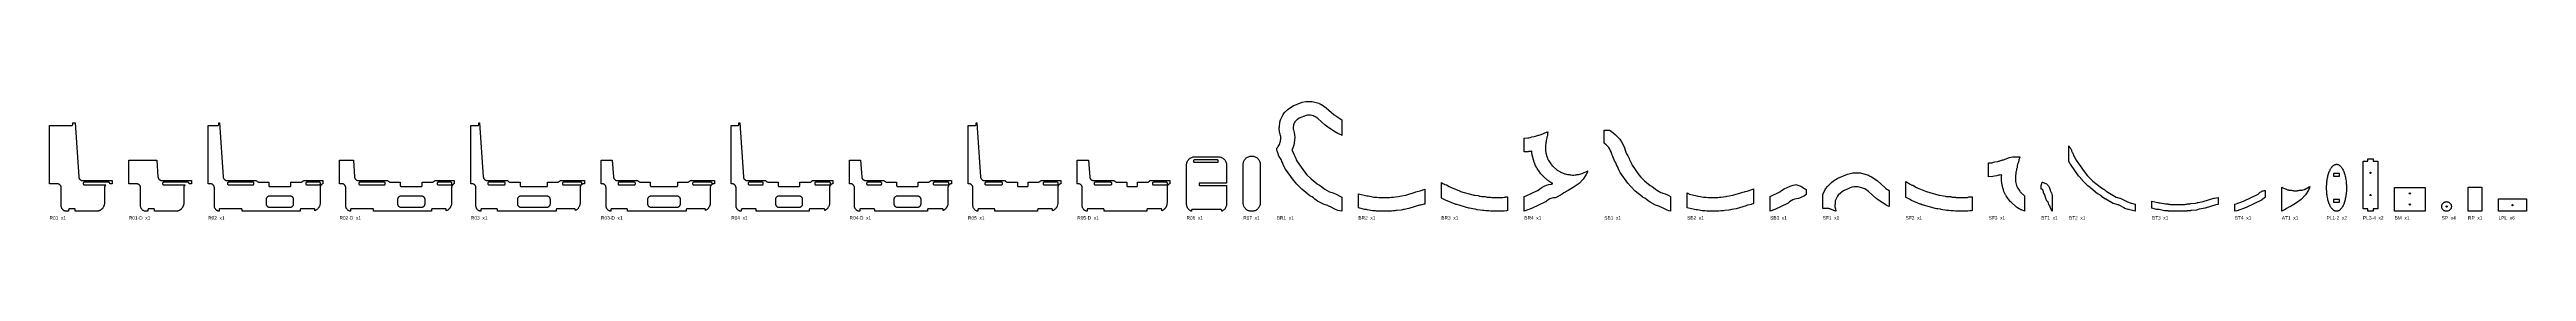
# Model space of a CAD drawing. Header units: millimetres. Extents: x 0 to 17877, y -60 to 796.
import ezdxf

# ---------------------------------------------------------------- set-up
doc = ezdxf.new("R2010")
doc.units = ezdxf.units.MM
for name, color, linetype in [('CUT_IN', 5, 'Continuous'), ('CUT_OUT', 1, 'Continuous'), ('DRILL', 3, 'Continuous'), ('LABEL', 7, 'Continuous')]:
    doc.layers.add(name, color=color, linetype=linetype)

msp = doc.modelspace()

# ---------------------------------------------------------------- linework, layer by layer
at = {"layer": 'CUT_IN'}
for points in [[(8435.28, 360.41), (8435.28, 366.99), (8435.17, 367.87), (8434.71, 369.27), (8434.43, 369.78), (8433.73, 370.73), (8433.31, 371.15), (8432.37, 371.85), (8431.3, 372.35), (8430.74, 372.52), (8429.58, 372.69), (8263.12, 372.69), (8261.96, 372.52), (8260.59, 371.99), (8259.61, 371.34), (8258.97, 370.73), (8258.43, 370.03), (8257.99, 369.27), (8257.6, 368.16), (8257.43, 366.99), (8257.43, 360.41), (8257.6, 359.24), (8257.99, 358.13), (8258.27, 357.62), (8258.97, 356.67), (8259.39, 356.25), (8260.33, 355.55), (8261.4, 355.05), (8261.96, 354.88), (8263.12, 354.71), (8429.58, 354.71), (8430.74, 354.88), (8431.85, 355.28), (8432.62, 355.71), (8433.53, 356.46), (8434.27, 357.37), (8434.83, 358.4), (8435.1, 359.24), (8435.28, 360.41)], [(1284.73, 198), (1284.84, 196.83), (1285.18, 195.7), (1285.74, 194.67), (1286.48, 193.76), (1287.39, 193.01), (1288.43, 192.46), (1289.85, 192.06), (1290.73, 192), (1469.17, 192), (1470.63, 192.18), (1471.47, 192.46), (1472.26, 192.85), (1472.98, 193.36), (1473.62, 193.97), (1474.16, 194.67), (1474.6, 195.43), (1474.99, 196.54), (1475.17, 197.71), (1475.17, 204.29), (1474.99, 205.46), (1474.6, 206.57), (1473.99, 207.57), (1473.2, 208.45), (1472.26, 209.15), (1471.19, 209.65), (1470.05, 209.94), (1469.17, 210), (1290.73, 210), (1289.27, 209.82), (1288.43, 209.54), (1287.64, 209.15), (1286.48, 208.24), (1285.91, 207.57), (1285.43, 206.83), (1284.98, 205.74), (1284.75, 204.59), (1284.73, 198)], [(1855.86, 210), (1854.98, 209.94), (1853.84, 209.65), (1852.78, 209.15), (1851.83, 208.45), (1851.04, 207.57), (1850.44, 206.57), (1850.04, 205.46), (1849.87, 204.29), (1849.87, 197.71), (1850.04, 196.54), (1850.32, 195.7), (1850.57, 195.17), (1851.22, 194.19), (1852.29, 193.18), (1853.57, 192.46), (1854.98, 192.06), (1855.86, 192), (1949.32, 192.01), (1950.48, 192.18), (1951.32, 192.46), (1952.11, 192.85), (1953.05, 193.55), (1953.84, 194.43), (1954.45, 195.43), (1954.76, 196.26), (1954.96, 197.12), (1955.02, 197.71), (1955.02, 204.29), (1954.91, 205.17), (1954.57, 206.3), (1954.17, 207.08), (1953.66, 207.81), (1952.6, 208.82), (1951.32, 209.54), (1949.9, 209.94), (1949.02, 210), (1855.86, 210)], [(2233.17, 197.41), (2233.4, 196.26), (2233.85, 195.17), (2234.51, 194.19), (2235.34, 193.36), (2236.06, 192.85), (2237.12, 192.35), (2238.27, 192.06), (2239.15, 192), (2417.89, 192.01), (2418.47, 192.06), (2419.61, 192.35), (2420.93, 193.01), (2421.62, 193.55), (2422.23, 194.19), (2423.02, 195.43), (2423.41, 196.54), (2423.59, 197.71), (2423.59, 204.29), (2423.41, 205.46), (2423.02, 206.57), (2422.41, 207.57), (2421.62, 208.45), (2420.68, 209.15), (2419.61, 209.65), (2418.47, 209.94), (2417.59, 210), (2238.85, 209.99), (2238.27, 209.94), (2237.12, 209.65), (2235.81, 208.99), (2235.34, 208.64), (2234.51, 207.81), (2233.85, 206.83), (2233.6, 206.3), (2233.26, 205.17), (2233.15, 204.29), (2233.17, 197.41)], [(2803.69, 209.97), (2802.26, 209.65), (2801.2, 209.15), (2800.25, 208.45), (2799.64, 207.81), (2798.99, 206.83), (2798.63, 206.02), (2798.46, 205.46), (2798.29, 204.29), (2798.29, 197.71), (2798.46, 196.54), (2798.74, 195.7), (2798.99, 195.17), (2799.64, 194.19), (2800.71, 193.18), (2801.99, 192.46), (2803.4, 192.06), (2804.28, 192), (2897.74, 192.01), (2898.9, 192.18), (2899.74, 192.46), (2900.53, 192.85), (2901.47, 193.55), (2902.26, 194.43), (2902.87, 195.43), (2903.18, 196.26), (2903.38, 197.12), (2903.44, 197.71), (2903.44, 204.29), (2903.33, 205.17), (2902.99, 206.3), (2902.59, 207.08), (2902.08, 207.81), (2901.02, 208.82), (2899.74, 209.54), (2898.32, 209.94), (2897.44, 210), (2803.69, 209.97)], [(3163.77, 198), (3163.88, 196.83), (3164.12, 195.98), (3164.62, 194.92), (3165.32, 193.97), (3166.2, 193.18), (3167.2, 192.58), (3168.31, 192.18), (3169.47, 192.01), (3283.22, 192.01), (3283.81, 192.06), (3284.95, 192.35), (3286.26, 193.01), (3286.96, 193.55), (3287.57, 194.19), (3288.35, 195.43), (3288.75, 196.54), (3288.92, 197.71), (3288.92, 204.29), (3288.75, 205.46), (3288.35, 206.57), (3287.75, 207.57), (3286.96, 208.45), (3286.01, 209.15), (3285.23, 209.54), (3284.39, 209.82), (3283.22, 209.99), (3169.47, 209.99), (3168.89, 209.94), (3167.75, 209.65), (3166.44, 208.99), (3165.74, 208.45), (3165.13, 207.81), (3164.35, 206.57), (3163.95, 205.46), (3163.8, 204.59), (3163.77, 198)], [(4102.99, 197.41), (4103.14, 196.54), (4103.54, 195.43), (4104.14, 194.43), (4104.93, 193.55), (4105.87, 192.85), (4106.94, 192.35), (4108.08, 192.06), (4108.66, 192.01), (4222.41, 192.01), (4223, 192.06), (4224.14, 192.35), (4225.45, 193.01), (4226.15, 193.55), (4226.76, 194.19), (4227.54, 195.43), (4227.94, 196.54), (4228.11, 197.71), (4228.11, 204.29), (4227.94, 205.46), (4227.54, 206.57), (4226.94, 207.57), (4226.15, 208.45), (4225.2, 209.15), (4224.42, 209.54), (4223.58, 209.82), (4222.41, 209.99), (4108.66, 209.99), (4108.08, 209.94), (4106.94, 209.65), (4105.63, 208.99), (4104.93, 208.45), (4104.32, 207.81), (4103.54, 206.57), (4103.14, 205.46), (4102.99, 204.59), (4102.99, 197.41)], [(5042.81, 198), (5042.92, 196.83), (5043.26, 195.7), (5043.66, 194.92), (5044.36, 193.97), (5045.23, 193.18), (5046.24, 192.58), (5047.35, 192.18), (5048.51, 192.01), (5145.5, 192.01), (5146.08, 192.06), (5147.23, 192.35), (5148.54, 193.01), (5149.23, 193.55), (5149.84, 194.19), (5150.63, 195.43), (5151.02, 196.54), (5151.2, 197.71), (5151.2, 204.29), (5151.09, 205.17), (5150.75, 206.3), (5150.19, 207.33), (5149.45, 208.24), (5148.54, 208.99), (5147.5, 209.54), (5146.66, 209.82), (5145.5, 209.99), (5048.51, 209.99), (5047.93, 209.94), (5046.78, 209.65), (5045.47, 208.99), (5044.78, 208.45), (5044.17, 207.81), (5043.38, 206.57), (5043.06, 205.74), (5042.81, 204.29), (5042.81, 198)], [(5529.37, 210), (5528.49, 209.94), (5527.35, 209.65), (5526.29, 209.15), (5525.34, 208.45), (5524.55, 207.57), (5523.95, 206.57), (5523.55, 205.46), (5523.38, 204.29), (5523.38, 197.71), (5523.55, 196.54), (5523.83, 195.7), (5524.55, 194.43), (5525.34, 193.55), (5525.8, 193.18), (5527.08, 192.46), (5528.49, 192.06), (5529.37, 192), (5630.9, 192.01), (5632.07, 192.18), (5632.9, 192.46), (5633.69, 192.85), (5634.64, 193.55), (5635.25, 194.19), (5635.9, 195.17), (5636.35, 196.26), (5636.58, 197.41), (5636.6, 204.29), (5636.43, 205.46), (5636.15, 206.3), (5635.9, 206.83), (5635.25, 207.81), (5634.18, 208.82), (5632.9, 209.54), (5631.49, 209.94), (5630.61, 210), (5529.37, 210)], [(5897.62, 197.41), (5897.85, 196.26), (5898.3, 195.17), (5898.96, 194.19), (5899.57, 193.55), (5900.51, 192.85), (5901.57, 192.35), (5902.72, 192.06), (5903.3, 192.01), (6000.29, 192.01), (6000.87, 192.06), (6002.02, 192.35), (6003.33, 193.01), (6004.02, 193.55), (6004.63, 194.19), (6005.42, 195.43), (6005.81, 196.54), (6005.99, 197.71), (6005.99, 204.29), (6005.88, 205.17), (6005.54, 206.3), (6004.98, 207.33), (6004.24, 208.24), (6003.33, 208.99), (6002.29, 209.54), (6001.45, 209.82), (6000.29, 209.99), (5903.3, 209.99), (5902.72, 209.94), (5901.57, 209.65), (5900.26, 208.99), (5899.57, 208.45), (5898.96, 207.81), (5898.17, 206.57), (5897.85, 205.74), (5897.6, 204.29), (5897.62, 197.41)], [(6383.28, 209.94), (6382.14, 209.65), (6381.08, 209.15), (6380.13, 208.45), (6379.72, 208.03), (6378.87, 206.83), (6378.51, 206.02), (6378.34, 205.46), (6378.17, 204.29), (6378.17, 197.71), (6378.34, 196.54), (6378.62, 195.7), (6379.34, 194.43), (6380.13, 193.55), (6380.59, 193.18), (6381.87, 192.46), (6383.28, 192.06), (6384.16, 192), (6485.69, 192.01), (6486.86, 192.18), (6487.69, 192.46), (6488.48, 192.85), (6489.43, 193.55), (6490.04, 194.19), (6490.69, 195.17), (6491.14, 196.26), (6491.37, 197.41), (6491.39, 204.29), (6491.22, 205.46), (6490.94, 206.3), (6490.69, 206.83), (6490.04, 207.81), (6488.97, 208.82), (6487.69, 209.54), (6486.28, 209.94), (6485.4, 210), (6384.16, 210), (6383.28, 209.94)], [(6751.27, 198), (6751.38, 196.83), (6751.62, 195.98), (6752.12, 194.92), (6752.82, 193.97), (6753.69, 193.18), (6754.7, 192.58), (6755.81, 192.18), (6756.97, 192.01), (6872.46, 192.01), (6873.05, 192.06), (6874.19, 192.35), (6875.5, 193.01), (6876.2, 193.55), (6876.81, 194.19), (6877.59, 195.43), (6877.99, 196.54), (6878.16, 197.71), (6878.16, 204.29), (6877.99, 205.46), (6877.59, 206.57), (6876.99, 207.57), (6876.2, 208.45), (6875.25, 209.15), (6874.46, 209.54), (6873.63, 209.82), (6872.46, 209.99), (6756.97, 209.99), (6756.39, 209.94), (6755.25, 209.65), (6753.93, 208.99), (6753.24, 208.45), (6752.63, 207.81), (6751.84, 206.57), (6751.45, 205.46), (6751.28, 204.29), (6751.27, 198)], [(7273.92, 210), (7176.99, 209.94), (7175.85, 209.65), (7174.78, 209.15), (7174.29, 208.82), (7173.42, 208.03), (7173.05, 207.57), (7172.44, 206.57), (7172.22, 206.02), (7171.93, 204.88), (7171.88, 204.29), (7171.93, 197.12), (7172.05, 196.54), (7172.44, 195.43), (7173.23, 194.19), (7173.84, 193.55), (7174.78, 192.85), (7175.57, 192.46), (7176.41, 192.18), (7177.57, 192.01), (7274.8, 192.06), (7276.21, 192.46), (7277.49, 193.18), (7278.56, 194.19), (7279.21, 195.17), (7279.46, 195.7), (7279.74, 196.54), (7279.89, 197.41), (7279.91, 204.29), (7279.74, 205.46), (7279.46, 206.3), (7278.91, 207.33), (7277.95, 208.45), (7277, 209.15), (7275.94, 209.65), (7274.8, 209.94), (7273.92, 210)], [(7539.81, 197.41), (7539.96, 196.54), (7540.35, 195.43), (7540.96, 194.43), (7541.75, 193.55), (7542.69, 192.85), (7543.76, 192.35), (7544.9, 192.06), (7545.48, 192.01), (7660.97, 192.01), (7661.56, 192.06), (7662.7, 192.35), (7664.01, 193.01), (7664.71, 193.55), (7665.32, 194.19), (7666.1, 195.43), (7666.5, 196.54), (7666.67, 197.71), (7666.67, 204.29), (7666.5, 205.46), (7666.1, 206.57), (7665.5, 207.57), (7664.71, 208.45), (7663.76, 209.15), (7662.97, 209.54), (7662.14, 209.82), (7660.97, 209.99), (7545.48, 209.99), (7544.9, 209.94), (7543.76, 209.65), (7542.44, 208.99), (7541.75, 208.45), (7541.14, 207.81), (7540.35, 206.57), (7539.96, 205.46), (7539.79, 204.29), (7539.81, 197.41)], [(7966.08, 209.99), (7964.92, 209.82), (7963.81, 209.42), (7962.8, 208.82), (7961.93, 208.03), (7961.23, 207.08), (7960.95, 206.57), (7960.56, 205.46), (7960.39, 204.29), (7960.39, 197.71), (7960.56, 196.54), (7960.95, 195.43), (7961.74, 194.19), (7962.8, 193.18), (7964.08, 192.46), (7965.5, 192.06), (7966.38, 192), (8062.72, 192.01), (8063.89, 192.18), (8064.72, 192.46), (8065.51, 192.85), (8066.46, 193.55), (8067.07, 194.19), (8067.72, 195.17), (8068.17, 196.26), (8068.4, 197.41), (8068.42, 204.29), (8068.25, 205.46), (8067.97, 206.3), (8067.72, 206.83), (8067.07, 207.81), (8066, 208.82), (8064.72, 209.54), (8063.31, 209.94), (8062.43, 210), (7966.08, 209.99)], [(16527.39, 273.86), (16485.39, 273.86), (16485.39, 253.86), (16527.39, 253.86), (16527.39, 273.86)], [(1759.04, 96.52), (1757.64, 98.89), (1755.99, 101.08), (1754.54, 102.67), (1752.94, 104.13), (1750.75, 105.78), (1748.64, 107.04), (1746.15, 108.2), (1744.12, 108.92), (1742.03, 109.45), (1739.31, 109.87), (1736.72, 110), (1588.32, 110), (1585.43, 109.84), (1583.01, 109.45), (1580.92, 108.92), (1578.88, 108.2), (1576.39, 107.04), (1574.05, 105.61), (1572.32, 104.32), (1570.71, 102.88), (1568.85, 100.86), (1567.23, 98.64), (1566.13, 96.78), (1565.2, 94.83), (1564.26, 92.26), (1563.61, 89.59), (1563.3, 87.45), (1563.17, 84.85), (1563.17, 55.15), (1563.3, 52.55), (1563.72, 49.84), (1564.26, 47.74), (1564.98, 45.71), (1566.13, 43.22), (1567.39, 41.11), (1568.85, 39.14), (1570.71, 37.12), (1572.32, 35.68), (1574.29, 34.22), (1576.39, 32.96), (1578.34, 32.03), (1581.2, 31), (1583.3, 30.49), (1585.43, 30.16), (1588.32, 30), (1736.72, 30), (1739.6, 30.16), (1742.03, 30.55), (1744.12, 31.08), (1746.15, 31.8), (1748.64, 32.96), (1750.99, 34.39), (1752.72, 35.68), (1754.32, 37.12), (1756.18, 39.14), (1757.64, 41.11), (1758.76, 42.96), (1759.95, 45.44), (1760.86, 48.03), (1761.43, 50.41), (1761.74, 52.55), (1761.86, 54.85), (1761.86, 85.15), (1761.74, 87.45), (1761.38, 89.88), (1760.69, 92.53), (1759.95, 94.56), (1759.04, 96.52)], [(2707.18, 97.04), (2706.06, 98.89), (2704.6, 100.86), (2702.96, 102.67), (2700.91, 104.5), (2699.17, 105.78), (2697.06, 107.04), (2694.57, 108.2), (2692.54, 108.92), (2690.45, 109.45), (2687.73, 109.87), (2685.14, 110), (2536.74, 110), (2533.85, 109.84), (2531.43, 109.45), (2529.34, 108.92), (2527.3, 108.2), (2524.81, 107.04), (2522.47, 105.61), (2520.74, 104.32), (2519.13, 102.88), (2517.27, 100.86), (2515.65, 98.64), (2514.55, 96.78), (2513.62, 94.83), (2512.68, 92.26), (2512.03, 89.59), (2511.72, 87.45), (2511.59, 84.85), (2511.59, 55.15), (2511.72, 52.55), (2512.14, 49.84), (2512.68, 47.74), (2513.4, 45.71), (2514.55, 43.22), (2515.81, 41.11), (2517.27, 39.14), (2519.13, 37.12), (2520.74, 35.68), (2522.71, 34.22), (2524.81, 32.96), (2526.76, 32.03), (2529.62, 31), (2531.72, 30.49), (2533.85, 30.16), (2536.74, 30), (2685.14, 30), (2688.02, 30.16), (2690.45, 30.55), (2692.54, 31.08), (2694.57, 31.8), (2697.06, 32.96), (2699.41, 34.39), (2701.14, 35.68), (2702.74, 37.12), (2704.6, 39.14), (2706.06, 41.11), (2707.18, 42.96), (2708.37, 45.44), (2709.28, 48.03), (2709.85, 50.41), (2710.16, 52.55), (2710.28, 54.85), (2710.28, 85.15), (2710.16, 87.45), (2709.8, 89.88), (2709.28, 91.97), (2708.37, 94.56), (2707.18, 97.04)], [(3611.71, 96.52), (3610.32, 98.89), (3608.86, 100.86), (3607.21, 102.67), (3605.62, 104.13), (3603.42, 105.78), (3601.06, 107.17), (3599.1, 108.09), (3596.79, 108.92), (3594.41, 109.51), (3591.69, 109.89), (3589.39, 110), (3402.08, 110), (3399.48, 109.87), (3397.05, 109.51), (3394.67, 108.92), (3392.64, 108.2), (3390.15, 107.04), (3387.8, 105.61), (3386.07, 104.32), (3384.47, 102.88), (3382.61, 100.86), (3380.99, 98.64), (3379.89, 96.78), (3378.96, 94.83), (3378.01, 92.26), (3377.42, 89.88), (3377.09, 87.74), (3376.93, 84.85), (3376.93, 55.15), (3377.06, 52.55), (3377.42, 50.12), (3378.01, 47.74), (3378.73, 45.71), (3380.03, 42.96), (3381.15, 41.11), (3382.61, 39.14), (3384.47, 37.12), (3386.07, 35.68), (3388.04, 34.22), (3389.89, 33.1), (3392.1, 32.03), (3394.96, 31), (3397.05, 30.49), (3399.48, 30.13), (3402.08, 30), (3589.39, 30), (3591.99, 30.13), (3594.41, 30.49), (3596.79, 31.08), (3598.83, 31.8), (3601.32, 32.96), (3603.66, 34.39), (3605.39, 35.68), (3607, 37.12), (3608.86, 39.14), (3610.48, 41.36), (3611.58, 43.22), (3612.51, 45.17), (3613.53, 48.03), (3614.05, 50.12), (3614.37, 52.26), (3614.54, 55.15), (3614.53, 85.15), (3614.41, 87.45), (3613.99, 90.16), (3613.45, 92.26), (3612.73, 94.29), (3611.71, 96.52)], [(4550.62, 97.04), (4549.51, 98.89), (4548.05, 100.86), (4546.4, 102.67), (4544.81, 104.13), (4542.61, 105.78), (4540.25, 107.17), (4538.29, 108.09), (4535.98, 108.92), (4533.6, 109.51), (4530.88, 109.89), (4528.58, 110), (4341.27, 110), (4338.67, 109.87), (4336.24, 109.51), (4333.86, 108.92), (4331.83, 108.2), (4329.34, 107.04), (4326.99, 105.61), (4325.26, 104.32), (4323.66, 102.88), (4321.8, 100.86), (4320.18, 98.64), (4319.08, 96.78), (4318.15, 94.83), (4317.2, 92.26), (4316.61, 89.88), (4316.28, 87.74), (4316.12, 84.85), (4316.12, 55.15), (4316.25, 52.55), (4316.61, 50.12), (4317.2, 47.74), (4317.92, 45.71), (4319.22, 42.96), (4320.34, 41.11), (4321.8, 39.14), (4323.66, 37.12), (4325.26, 35.68), (4327.23, 34.22), (4329.08, 33.1), (4331.29, 32.03), (4334.15, 31), (4336.24, 30.49), (4338.67, 30.13), (4341.27, 30), (4528.58, 30), (4531.18, 30.13), (4533.6, 30.49), (4535.98, 31.08), (4538.02, 31.8), (4540.51, 32.96), (4542.85, 34.39), (4544.58, 35.68), (4546.19, 37.12), (4548.05, 39.14), (4549.67, 41.36), (4550.77, 43.22), (4551.7, 45.17), (4552.72, 48.03), (4553.24, 50.12), (4553.56, 52.26), (4553.73, 55.15), (4553.72, 85.15), (4553.6, 87.45), (4553.29, 89.59), (4552.64, 92.26), (4551.7, 94.83), (4550.62, 97.04)], [(5432.55, 96.52), (5430.99, 99.13), (5429.5, 101.08), (5428.05, 102.67), (5426.45, 104.13), (5424.26, 105.78), (5422.16, 107.04), (5419.66, 108.2), (5417.63, 108.92), (5415.54, 109.45), (5412.82, 109.87), (5410.23, 110), (5264.35, 110), (5261.46, 109.84), (5259.04, 109.45), (5256.95, 108.92), (5254.91, 108.2), (5252.42, 107.04), (5250.08, 105.61), (5248.35, 104.32), (5246.75, 102.88), (5244.88, 100.86), (5243.42, 98.89), (5242.16, 96.78), (5241.23, 94.83), (5240.29, 92.26), (5239.64, 89.59), (5239.33, 87.45), (5239.2, 84.85), (5239.2, 55.15), (5239.33, 52.55), (5239.69, 50.12), (5240.29, 47.74), (5241.01, 45.71), (5242.16, 43.22), (5243.42, 41.11), (5244.88, 39.14), (5246.75, 37.12), (5248.35, 35.68), (5250.32, 34.22), (5252.42, 32.96), (5254.37, 32.03), (5257.23, 31), (5259.33, 30.49), (5261.46, 30.16), (5264.35, 30), (5410.23, 30), (5413.12, 30.16), (5415.54, 30.55), (5417.63, 31.08), (5419.66, 31.8), (5422.16, 32.96), (5424.5, 34.39), (5426.23, 35.68), (5427.83, 37.12), (5429.88, 39.38), (5430.99, 40.87), (5432.27, 42.96), (5433.35, 45.17), (5434.37, 48.03), (5434.94, 50.41), (5435.25, 52.55), (5435.37, 54.85), (5435.37, 85.15), (5435.25, 87.45), (5434.89, 89.88), (5434.2, 92.53), (5433.35, 94.83), (5432.55, 96.52)], [(6287.06, 97.04), (6285.78, 99.13), (6284.67, 100.62), (6282.84, 102.67), (6280.79, 104.5), (6279.05, 105.78), (6276.95, 107.04), (6274.45, 108.2), (6272.42, 108.92), (6270.33, 109.45), (6267.61, 109.87), (6265.02, 110), (6119.14, 110), (6116.25, 109.84), (6113.83, 109.45), (6111.74, 108.92), (6109.7, 108.2), (6107.21, 107.04), (6104.87, 105.61), (6103.14, 104.32), (6101.54, 102.88), (6099.67, 100.86), (6098.21, 98.89), (6096.95, 96.78), (6096.02, 94.83), (6095.08, 92.26), (6094.43, 89.59), (6094.12, 87.45), (6093.99, 84.85), (6093.99, 55.15), (6094.12, 52.55), (6094.48, 50.12), (6095.08, 47.74), (6095.8, 45.71), (6096.95, 43.22), (6098.21, 41.11), (6099.67, 39.14), (6101.54, 37.12), (6103.14, 35.68), (6105.11, 34.22), (6107.21, 32.96), (6109.16, 32.03), (6112.02, 31), (6114.12, 30.49), (6116.25, 30.16), (6119.14, 30), (6265.02, 30), (6267.91, 30.16), (6270.33, 30.55), (6272.42, 31.08), (6274.45, 31.8), (6276.95, 32.96), (6279.29, 34.39), (6281.02, 35.68), (6282.62, 37.12), (6284.67, 39.38), (6285.78, 40.87), (6287.06, 42.96), (6288.14, 45.17), (6289.16, 48.03), (6289.73, 50.41), (6290.04, 52.55), (6290.16, 54.85), (6290.16, 85.15), (6290.04, 87.45), (6289.68, 89.88), (6289.16, 91.97), (6288.14, 94.83), (6287.06, 97.04)], [(16485.39, 86.6), (16485.39, 66.6), (16527.39, 66.6), (16527.39, 86.6), (16485.39, 86.6)]]:
    msp.add_lwpolyline(points, close=True, dxfattribs=at)
at = {"layer": 'CUT_OUT'}
for points in [[(9298.47, 7.04), (9282.07, 13.18), (9239.51, 35.08), (9237.62, 36.03), (9232.09, 38.49), (9225.23, 41.02), (9198.53, 48.96), (9152.71, 74.34), (9133.12, 87.4), (9127.35, 93.08), (9121.85, 97.83), (9113.01, 104.13), (9105.84, 108.24), (9095.98, 112.95), (9037.87, 160.54), (9001.56, 196.84), (8977.43, 226.26), (8921.25, 306.05), (8905.88, 332.92), (8904.53, 338.31), (8901.74, 346.25), (8898.32, 353.74), (8894.14, 361.05), (8893.1, 362.56), (8891.61, 367.83), (8888.76, 375.62), (8885.13, 383.28), (8880.71, 390.73), (8875.84, 397.45), (8873.31, 400.42), (8865.55, 424.16), (8863.23, 430.11), (8860.73, 435.51), (8857.95, 440.77), (8858, 456.4), (8864.39, 464.47), (8867.88, 469.4), (8872.5, 477.13), (8876.2, 484.96), (8878.67, 491.51), (8879.74, 494.91), (8880.61, 496.87), (8883.46, 505.42), (8885.49, 514.35), (8886.59, 523.05), (8886.85, 532.02), (8886.24, 540.96), (8884.76, 549.8), (8882.42, 558.46), (8879.26, 566.85), (8877.62, 570.17), (8876.25, 584.53), (8875.25, 590.96), (8873.71, 597.55), (8875.3, 604.38), (8876.35, 611.53), (8879.1, 645.78), (8884.1, 662.46), (8903.11, 700.41), (8913.93, 714.84), (8937.12, 738.09), (8948.54, 747.61), (8975.52, 763.36), (9039.77, 790.14), (9068.34, 796.25), (9112.33, 796.25), (9161.27, 783.57), (9164.08, 781.76), (9170.41, 778.19), (9178.99, 774.28), (9181.03, 773.59), (9215.17, 750.15), (9271.68, 699.55), (9273.02, 698.37), (9276.9, 695.22), (9281.72, 691.71), (9283.49, 690.54), (9326.65, 662.61), (9326.65, 549.93), (9321.37, 553.15), (9315.37, 555.2), (9298.1, 563.08), (9285.82, 569.99), (9281.76, 572.55), (9225.65, 608.91), (9216.51, 615.51), (9207.75, 622.61), (9153.27, 671.35), (9131.99, 685.96), (9124.22, 689.5), (9122.94, 690.2), (9099.59, 696.25), (9078.92, 696.25), (9069.71, 694.28), (9020.17, 673.63), (9006.14, 665.44), (9004.66, 664.2), (8989.71, 649.22), (8988.5, 647.61), (8977.87, 626.39), (8976.26, 606.11), (8975.78, 600.87), (8975.33, 597.74), (8975.8, 593.93), (8977.56, 589.26), (8982.4, 571.39), (8985.52, 552.93), (8986.83, 534.07), (8986.29, 515.37), (8983.97, 496.99), (8979.83, 478.74), (8973.45, 459.63), (8968.72, 447.02), (8966.41, 442.07), (8973.4, 430.28), (8980.91, 414.46), (8984.89, 403.6), (8987.29, 399.39), (8994.51, 383.57), (8998.31, 372.73), (9005.7, 359.83), (9057.63, 286.17), (9075.75, 264.07), (9105.06, 234.76), (9150.07, 197.91), (9151.45, 197.23), (9166.07, 188.9), (9183.68, 176.43), (9196.4, 165.4), (9204.77, 159.82), (9237.41, 141.73), (9256.3, 136.07), (9269.66, 131.16), (9281.3, 125.99), (9322.62, 104.78), (9326.65, 103.27), (9326.65, 0), (9298.47, 7.04)], [(0, 622), (161.85, 622.03), (162.72, 622.18), (163.56, 622.46), (164.35, 622.85), (165.07, 623.36), (165.71, 623.97), (166.25, 624.67), (166.69, 625.43), (167, 626.26), (167.2, 627.12), (167.26, 628), (167.26, 640), (183.83, 639.99), (210.44, 249.89), (210.75, 247.22), (211.35, 244.37), (212.23, 241.6), (213.36, 238.92), (214.76, 236.37), (216.39, 233.97), (218.25, 231.73), (220.53, 229.49), (222.8, 227.68), (224.99, 226.24), (227.55, 224.87), (229.15, 224.18), (231.9, 223.22), (234.44, 222.59), (237.31, 222.16), (239.05, 222.03), (452.3, 221.99), (452.3, 200.01), (434.31, 200), (434.28, 204.59), (434.05, 205.74), (433.6, 206.83), (433.13, 207.57), (432.55, 208.24), (431.39, 209.15), (430.6, 209.54), (429.77, 209.82), (428.31, 210), (249.77, 210), (248.89, 209.94), (248.03, 209.74), (247.2, 209.42), (246.43, 208.99), (245.74, 208.45), (245.13, 207.81), (244.62, 207.08), (244.22, 206.3), (243.88, 205.17), (243.77, 204.29), (243.77, 197.71), (243.88, 196.83), (244.12, 195.98), (244.34, 195.43), (244.95, 194.43), (245.52, 193.76), (246.19, 193.18), (246.94, 192.71), (247.75, 192.35), (249.18, 192.03), (405.98, 192), (404.05, 190.04), (402.19, 187.75), (400.72, 185.55), (399.19, 182.69), (398.08, 179.97), (397.31, 177.43), (396.72, 174.55), (396.42, 171.62), (396.36, 58.56), (396.21, 55.55), (395.93, 52.69), (395.23, 48.33), (394.57, 45.39), (393.78, 42.55), (392.88, 39.82), (391.82, 37.07), (390.6, 34.31), (389.31, 31.75), (387.05, 27.87), (385.41, 25.42), (383.7, 23.12), (381.78, 20.78), (379.85, 18.65), (377.72, 16.52), (375.54, 14.54), (372.15, 11.83), (369.74, 10.13), (367.19, 8.52), (364.69, 7.1), (360.72, 5.16), (358, 4.03), (353.83, 2.59), (350.92, 1.79), (346.67, 0.89), (342.29, 0.29), (339.36, 0.07), (336.39, 0), (185.45, 0), (185.45, 12), (185.27, 13.46), (184.74, 14.83), (183.89, 16.03), (182.78, 16.99), (181.74, 17.54), (180.33, 17.94), (179.45, 18), (143.55, 17.99), (142.97, 17.94), (141.83, 17.65), (141.02, 17.29), (140.27, 16.82), (139.4, 16.03), (138.86, 15.33), (138.42, 14.57), (138.11, 13.74), (137.91, 12.88), (137.85, 12), (137.85, 0), (123.48, 0.01), (120.62, 0.19), (117.7, 0.58), (115.78, 0.96), (112.86, 1.73), (110.07, 2.69), (108.26, 3.45), (106.55, 4.25), (103.97, 5.67), (102.25, 6.76), (99.92, 8.44), (98.4, 9.69), (96.19, 11.74), (94.19, 13.9), (92.99, 15.36), (91.22, 17.81), (90.21, 19.4), (89.24, 21.11), (87.92, 23.82), (86.85, 26.49), (86.24, 28.35), (85.48, 31.2), (85.1, 33.13), (84.8, 35.14), (84.55, 38), (84.5, 170.07), (84.46, 171.62), (84.2, 174.26), (83.64, 177.15), (82.8, 179.97), (81.56, 182.96), (80.89, 184.27), (79.53, 186.54), (77.6, 189.14), (75.82, 191.11), (74.76, 192.13), (72.49, 194.01), (69.8, 195.8), (67.2, 197.18), (65.85, 197.77), (63.35, 198.66), (60.5, 199.39), (57.3, 199.87), (54.58, 200), (0.01, 200.01), (0, 622)], [(1144.59, 622), (1215.27, 622), (1216.73, 622.18), (1218.1, 622.71), (1219.3, 623.55), (1219.91, 624.19), (1220.42, 624.92), (1220.81, 625.7), (1221.09, 626.54), (1221.27, 628), (1221.27, 640), (1226.22, 639.99), (1252.94, 248.66), (1253.47, 245.5), (1254.23, 242.7), (1255.15, 240.25), (1256.56, 237.38), (1258.1, 234.91), (1259.87, 232.6), (1261.85, 230.48), (1262.92, 229.49), (1264.96, 227.85), (1267.38, 226.24), (1268.9, 225.39), (1270.21, 224.75), (1272.63, 223.76), (1274.29, 223.22), (1276.83, 222.59), (1279.7, 222.16), (1281.44, 222.03), (1493.17, 221.99), (1495.29, 219.48), (1497.35, 217.48), (1499.59, 215.69), (1502.24, 213.98), (1504.79, 212.68), (1507.18, 211.71), (1510.21, 210.82), (1513.02, 210.29), (1515.59, 210.04), (1517.1, 210), (1583.17, 210), (1583.17, 186), (1583.29, 184.83), (1583.52, 183.98), (1583.88, 183.17), (1584.53, 182.19), (1585.37, 181.36), (1586.09, 180.85), (1587.15, 180.35), (1588.29, 180.06), (1589.17, 180), (1735.86, 180), (1736.74, 180.06), (1737.88, 180.35), (1738.69, 180.71), (1739.44, 181.18), (1740.11, 181.76), (1740.85, 182.67), (1741.29, 183.43), (1741.6, 184.26), (1741.8, 185.12), (1741.86, 185.71), (1741.86, 210), (1807.94, 210), (1809.44, 210.04), (1812.01, 210.29), (1814.83, 210.82), (1817.85, 211.71), (1820.25, 212.68), (1822.8, 213.98), (1825.45, 215.69), (1827.69, 217.48), (1829.55, 219.27), (1831.87, 221.99), (1973.01, 221.99), (1973.01, 200.01), (1970.78, 199.11), (1969.48, 198.48), (1967.21, 197.21), (1965.77, 196.26), (1964.61, 195.4), (1962.63, 193.72), (1961.39, 192.5), (1959.49, 190.33), (1957.97, 188.22), (1957.06, 186.75), (1956.37, 185.48), (1955.27, 183.12), (1954.22, 180.12), (1953.85, 178.73), (1953.31, 175.89), (1953.06, 173.31), (1953.02, 171.79), (1953.02, 59.98), (1952.86, 55.62), (1952.38, 51.23), (1951.57, 46.89), (1950.43, 42.55), (1948.99, 38.37), (1947.24, 34.31), (1945.21, 30.39), (1942.93, 26.7), (1941.19, 24.23), (1939.38, 21.91), (1936.5, 18.65), (1933.29, 15.52), (1929.96, 12.72), (1926.38, 10.13), (1922.63, 7.81), (1918.71, 5.78), (1915.02, 4.19), (1915.02, 12.29), (1914.91, 13.17), (1914.57, 14.3), (1914.17, 15.08), (1913.66, 15.81), (1912.6, 16.82), (1911.32, 17.54), (1909.9, 17.94), (1909.02, 18), (1814.87, 18), (1813.99, 17.94), (1813.13, 17.74), (1812.31, 17.42), (1811.54, 16.99), (1810.84, 16.45), (1810.23, 15.81), (1809.58, 14.83), (1809.05, 13.46), (1808.87, 12), (1808.87, 0), (1390.72, 0), (1390.72, 12), (1390.61, 13.17), (1390.37, 14.02), (1389.87, 15.08), (1389.36, 15.81), (1388.75, 16.45), (1388.05, 16.99), (1387.29, 17.42), (1386.46, 17.74), (1385.6, 17.94), (1384.72, 18), (1228.99, 17.99), (1228.4, 17.94), (1227.26, 17.65), (1226.45, 17.29), (1225.71, 16.82), (1225.25, 16.45), (1224.46, 15.57), (1223.99, 14.83), (1223.63, 14.02), (1223.4, 13.17), (1223.28, 12), (1223.28, 0.5), (1220.84, 0.96), (1218.93, 1.44), (1216.98, 2.03), (1214.29, 3.03), (1211.61, 4.25), (1209.88, 5.18), (1207.37, 6.72), (1205.71, 7.89), (1202.73, 10.34), (1201.25, 11.74), (1199.25, 13.9), (1196.88, 16.94), (1195.75, 18.63), (1194.74, 20.32), (1192.98, 23.82), (1191.57, 27.49), (1191, 29.37), (1190.34, 32.16), (1190, 34.09), (1189.75, 36.12), (1189.56, 40.02), (1189.56, 170.07), (1189.52, 171.62), (1189.22, 174.55), (1188.7, 177.15), (1188.23, 178.85), (1187.22, 181.62), (1185.95, 184.27), (1185.22, 185.55), (1183.75, 187.75), (1181.89, 190.04), (1179.82, 192.13), (1177.55, 194.01), (1174.86, 195.8), (1172.26, 197.18), (1169.81, 198.19), (1168.13, 198.75), (1165.27, 199.45), (1162.65, 199.84), (1159.64, 200), (1144.92, 200), (1144.6, 200.01), (1144.59, 200.08), (1144.59, 622)], [(3041.43, 622), (3093.46, 622), (3094.34, 622.06), (3095.2, 622.26), (3096.54, 622.85), (3097.7, 623.76), (3098.28, 624.43), (3098.75, 625.17), (3099.28, 626.54), (3099.46, 628), (3099.46, 640), (3104.18, 639.99), (3130.79, 249.89), (3131.1, 247.22), (3131.78, 244.09), (3132.68, 241.33), (3133.23, 239.98), (3134.38, 237.63), (3136.06, 234.91), (3137.83, 232.6), (3139.61, 230.68), (3142, 228.56), (3144.11, 227.02), (3145.59, 226.09), (3147.91, 224.87), (3150.59, 223.76), (3152.25, 223.22), (3154.79, 222.59), (3156.51, 222.3), (3159.41, 222.03), (3306.92, 221.99), (3309.05, 219.48), (3311.32, 217.29), (3313.35, 215.69), (3316, 213.98), (3318.55, 212.68), (3320.94, 211.71), (3323.96, 210.82), (3326.78, 210.29), (3329.35, 210.04), (3330.85, 210), (3396.93, 210), (3396.93, 186), (3396.99, 185.12), (3397.28, 183.98), (3397.78, 182.92), (3398.29, 182.19), (3399.12, 181.36), (3399.85, 180.85), (3400.91, 180.35), (3402.05, 180.06), (3402.93, 180), (3589.13, 180.03), (3590, 180.18), (3590.83, 180.46), (3591.62, 180.85), (3592.57, 181.55), (3593.18, 182.19), (3593.83, 183.17), (3594.19, 183.98), (3594.42, 184.83), (3594.54, 186), (3594.54, 210), (3660.61, 210), (3662.12, 210.04), (3664.69, 210.29), (3667.5, 210.82), (3670.53, 211.71), (3672.92, 212.68), (3675.47, 213.98), (3678.12, 215.69), (3680.36, 217.48), (3682.42, 219.48), (3684.54, 221.99), (3860.62, 221.99), (3860.62, 200.01), (3857.66, 199.97), (3855.9, 199.84), (3853.27, 199.45), (3851.55, 199.06), (3849.02, 198.29), (3847.37, 197.66), (3844.71, 196.39), (3842.63, 195.14), (3841.75, 194.87), (3842.37, 196.26), (3842.62, 197.71), (3842.63, 204), (3842.56, 204.88), (3842.37, 205.74), (3842.05, 206.57), (3841.62, 207.33), (3841.27, 207.81), (3840.44, 208.64), (3839.71, 209.15), (3838.93, 209.54), (3838.09, 209.82), (3837.22, 209.97), (3708.24, 209.99), (3707.66, 209.94), (3706.52, 209.65), (3705.45, 209.15), (3704.73, 208.64), (3703.9, 207.81), (3703.39, 207.08), (3702.99, 206.3), (3702.65, 205.17), (3702.54, 204.29), (3702.54, 197.71), (3702.65, 196.83), (3702.99, 195.7), (3703.39, 194.92), (3703.9, 194.19), (3704.96, 193.18), (3705.71, 192.71), (3706.52, 192.35), (3707.95, 192.03), (3836.63, 192), (3837.51, 192.06), (3838.83, 192.42), (3838.59, 192), (3836.66, 190.04), (3834.8, 187.75), (3833.33, 185.55), (3831.8, 182.69), (3830.69, 179.97), (3829.92, 177.43), (3829.33, 174.55), (3829.03, 171.62), (3828.98, 59.98), (3828.91, 57.02), (3828.53, 52.62), (3827.84, 48.33), (3826.82, 44.03), (3825.49, 39.82), (3824.43, 37.07), (3823.21, 34.31), (3821.17, 30.39), (3818.85, 26.64), (3816.31, 23.12), (3814.39, 20.78), (3812.46, 18.65), (3810.33, 16.52), (3807.07, 13.64), (3803.5, 10.92), (3801.05, 9.29), (3798.59, 7.81), (3794.99, 5.93), (3794.96, 12.59), (3794.81, 13.46), (3794.41, 14.57), (3793.97, 15.33), (3793.43, 16.03), (3792.32, 16.99), (3791.01, 17.65), (3789.57, 17.97), (3662.52, 18), (3661.64, 17.94), (3660.78, 17.74), (3659.96, 17.42), (3659.19, 16.99), (3658.49, 16.45), (3657.7, 15.57), (3657.23, 14.83), (3656.7, 13.46), (3656.52, 12), (3656.52, 0), (3232.7, 0), (3232.7, 12), (3232.63, 12.88), (3232.44, 13.74), (3232.12, 14.57), (3231.68, 15.33), (3231.14, 16.03), (3230.27, 16.82), (3229.52, 17.29), (3228.72, 17.65), (3227.58, 17.94), (3226.7, 18), (3118.23, 18), (3117.35, 17.94), (3116.49, 17.74), (3115.67, 17.42), (3114.9, 16.99), (3114.2, 16.45), (3113.24, 15.33), (3112.81, 14.57), (3112.49, 13.74), (3112.3, 12.88), (3112.23, 12), (3112.23, 0.35), (3109.73, 0.76), (3106.87, 1.44), (3104.92, 2.03), (3102.23, 3.03), (3099.55, 4.25), (3096.9, 5.71), (3095.25, 6.76), (3092.92, 8.44), (3089.89, 11.06), (3087.19, 13.9), (3085.39, 16.14), (3084.26, 17.75), (3082.24, 21.11), (3080.53, 24.73), (3079.23, 28.35), (3078.26, 32.23), (3077.69, 36.12), (3077.5, 39.98), (3077.5, 170.07), (3077.34, 173.09), (3076.95, 175.71), (3076.56, 177.43), (3075.79, 179.97), (3074.68, 182.69), (3073.89, 184.27), (3072.36, 186.79), (3070.78, 188.92), (3068.81, 191.11), (3066.42, 193.28), (3064.29, 194.86), (3061.77, 196.39), (3059.12, 197.66), (3056.07, 198.75), (3053.5, 199.39), (3050.59, 199.84), (3048.82, 199.97), (3041.43, 200.01), (3041.43, 622)], [(4919.81, 622), (4968.92, 622), (4969.8, 622.06), (4970.66, 622.26), (4972.01, 622.85), (4972.73, 623.36), (4973.37, 623.97), (4973.91, 624.67), (4974.35, 625.43), (4974.81, 626.83), (4974.92, 628), (4974.92, 640), (4981.1, 639.99), (5007.69, 250.03), (5008.06, 246.93), (5008.69, 244.09), (5009.49, 241.6), (5010.63, 238.92), (5012.02, 236.37), (5013.83, 233.74), (5015.71, 231.52), (5017.8, 229.49), (5020.07, 227.68), (5022.26, 226.24), (5023.78, 225.39), (5026.15, 224.29), (5027.78, 223.67), (5030.57, 222.85), (5033.14, 222.34), (5034.87, 222.13), (5037.56, 222), (5169.2, 221.99), (5171.32, 219.48), (5173.38, 217.48), (5175.62, 215.69), (5178.27, 213.98), (5180.82, 212.68), (5183.21, 211.71), (5186.24, 210.82), (5189.06, 210.29), (5191.62, 210.04), (5193.13, 210), (5259.2, 210), (5259.2, 186), (5259.32, 184.83), (5259.46, 184.26), (5259.91, 183.17), (5260.57, 182.19), (5261.4, 181.36), (5262.12, 180.85), (5263.18, 180.35), (5264.32, 180.06), (5265.2, 180), (5409.37, 180), (5410.25, 180.06), (5411.4, 180.35), (5412.2, 180.71), (5412.95, 181.18), (5413.62, 181.76), (5414.19, 182.43), (5414.67, 183.17), (5415.12, 184.26), (5415.31, 185.12), (5415.37, 185.71), (5415.38, 210), (5481.45, 210), (5482.96, 210.04), (5485.52, 210.29), (5488.34, 210.82), (5491.36, 211.71), (5493.76, 212.68), (5496.31, 213.98), (5498.96, 215.69), (5501.2, 217.48), (5503.26, 219.48), (5505.38, 221.99), (5654.6, 221.99), (5654.6, 200.01), (5651.63, 199.35), (5649.91, 198.83), (5647.39, 197.85), (5646.04, 197.21), (5643.43, 195.73), (5641.95, 194.72), (5639.83, 193.04), (5638.51, 191.82), (5636.68, 189.84), (5635.55, 188.44), (5634.68, 187.22), (5633.27, 184.92), (5632.45, 183.32), (5631.4, 180.83), (5630.5, 177.98), (5630.1, 176.22), (5629.67, 173.26), (5629.53, 170.49), (5629.53, 59.98), (5629.46, 57.02), (5629.25, 54.16), (5628.66, 49.78), (5627.74, 45.46), (5626.52, 41.21), (5624.98, 37.07), (5623.11, 32.99), (5620.98, 29.12), (5618.57, 25.42), (5616.86, 23.12), (5614.94, 20.78), (5613.01, 18.65), (5610.88, 16.52), (5608.75, 14.59), (5606.48, 12.72), (5602.9, 10.13), (5600.35, 8.52), (5597.85, 7.1), (5595.01, 5.68), (5595, 12.29), (5594.83, 13.46), (5594.55, 14.3), (5594.3, 14.83), (5593.65, 15.81), (5592.58, 16.82), (5591.3, 17.54), (5589.89, 17.94), (5589.01, 18), (5487.97, 18), (5487.09, 17.94), (5486.23, 17.74), (5485.4, 17.42), (5484.64, 16.99), (5483.94, 16.45), (5483.33, 15.81), (5482.82, 15.08), (5482.43, 14.3), (5482.15, 13.46), (5481.97, 12), (5481.97, 0), (5100.76, 0), (5100.75, 12.29), (5100.5, 13.74), (5100.18, 14.57), (5099.74, 15.33), (5099.2, 16.03), (5098.33, 16.82), (5097.58, 17.29), (5096.5, 17.74), (5095.63, 17.94), (5094.75, 18), (4998.8, 18), (4997.92, 17.94), (4997.06, 17.74), (4996.24, 17.42), (4995.47, 16.99), (4994.77, 16.45), (4994.17, 15.81), (4993.66, 15.08), (4993.06, 13.74), (4992.87, 12.88), (4992.8, 12), (4992.8, 0.05), (4988.97, 0.43), (4986.08, 0.96), (4983.16, 1.73), (4980.37, 2.69), (4976.85, 4.25), (4974.27, 5.67), (4970.95, 7.89), (4968.7, 9.69), (4965.86, 12.39), (4963.29, 15.36), (4961.52, 17.81), (4959.54, 21.11), (4957.83, 24.73), (4956.54, 28.35), (4955.99, 30.32), (4955.58, 32.16), (4955.24, 34.09), (4954.99, 36.12), (4954.8, 39.98), (4954.8, 170.07), (4954.76, 171.62), (4954.5, 174.26), (4953.87, 177.43), (4953.1, 179.97), (4951.86, 182.96), (4950.46, 185.55), (4948.81, 187.99), (4947.13, 190.04), (4945.06, 192.13), (4942.79, 194.01), (4941.35, 195.02), (4939.07, 196.39), (4936.42, 197.66), (4933.65, 198.66), (4931.95, 199.13), (4929.35, 199.65), (4927.6, 199.87), (4924.88, 200), (4919.81, 200.01), (4919.81, 622)], [(6629.39, 622), (6682.72, 622), (6684.18, 622.18), (6685.55, 622.71), (6686.75, 623.55), (6687.36, 624.19), (6688.01, 625.17), (6688.54, 626.54), (6688.72, 628), (6688.72, 640), (6692.66, 639.99), (6719.25, 250.03), (6719.62, 246.93), (6720.25, 244.09), (6721.05, 241.6), (6722.19, 238.92), (6723.59, 236.37), (6724.54, 234.91), (6726.31, 232.6), (6728.08, 230.68), (6729.36, 229.49), (6731.63, 227.68), (6734.07, 226.09), (6736.38, 224.87), (6739.07, 223.76), (6740.73, 223.22), (6743.27, 222.59), (6746.43, 222.13), (6749.12, 222), (6896.16, 221.99), (6898.48, 219.27), (6900.56, 217.29), (6902.59, 215.69), (6905.23, 213.98), (6907.78, 212.68), (6910.18, 211.71), (6913.2, 210.82), (6916.02, 210.29), (6918.59, 210.04), (6920.09, 210), (6986.17, 210), (6986.17, 186), (6986.28, 184.83), (6986.62, 183.7), (6987.02, 182.92), (6987.53, 182.19), (6988.36, 181.36), (6989.08, 180.85), (6990.15, 180.35), (6991.29, 180.06), (6992.17, 180), (7057.87, 180), (7058.75, 180.06), (7060.16, 180.46), (7060.95, 180.85), (7061.68, 181.36), (7062.69, 182.43), (7063.16, 183.17), (7063.52, 183.98), (7063.84, 185.41), (7063.87, 210), (7129.94, 210), (7131.45, 210.04), (7134.02, 210.29), (7136.83, 210.82), (7139.86, 211.71), (7142.25, 212.68), (7144.8, 213.98), (7147.45, 215.69), (7149.48, 217.29), (7151.75, 219.48), (7153.87, 221.99), (7297.91, 221.99), (7297.91, 200.01), (7294.49, 198.7), (7292.08, 197.48), (7290.79, 196.71), (7289.3, 195.7), (7287.18, 194.02), (7284.81, 191.72), (7283.07, 189.66), (7282.01, 188.2), (7281.2, 186.93), (7279.9, 184.56), (7279.16, 182.92), (7278.23, 180.38), (7277.41, 177.18), (7276.98, 174.21), (7276.84, 171.44), (7276.84, 59.98), (7276.77, 57.02), (7276.55, 54.08), (7275.95, 49.71), (7275.39, 46.89), (7274.68, 44.03), (7273.32, 39.75), (7271.68, 35.65), (7270.42, 32.99), (7269.03, 30.39), (7266.71, 26.64), (7264.12, 23.06), (7262.25, 20.78), (7260.32, 18.65), (7258.19, 16.52), (7256.06, 14.59), (7253.78, 12.72), (7251.36, 10.92), (7248.91, 9.29), (7245.16, 7.1), (7242.53, 5.78), (7239.85, 4.59), (7239.84, 12.29), (7239.73, 13.17), (7239.5, 14.02), (7239.14, 14.83), (7238.67, 15.57), (7237.65, 16.64), (7236.41, 17.42), (7235.59, 17.74), (7234.73, 17.94), (7233.85, 18), (7137.53, 18), (7136.65, 17.94), (7135.79, 17.74), (7134.97, 17.42), (7134.2, 16.99), (7133.51, 16.45), (7132.9, 15.81), (7132.39, 15.08), (7131.99, 14.3), (7131.71, 13.46), (7131.53, 12), (7131.53, 0), (6822.87, 0), (6822.87, 12), (6822.76, 13.17), (6822.52, 14.02), (6822.02, 15.08), (6821.51, 15.81), (6820.9, 16.45), (6820.2, 16.99), (6819.44, 17.42), (6818.61, 17.74), (6817.75, 17.94), (6816.87, 18), (6706.27, 18), (6705.39, 17.94), (6704.53, 17.74), (6703.71, 17.42), (6702.94, 16.99), (6702.24, 16.45), (6701.28, 15.33), (6700.85, 14.57), (6700.53, 13.74), (6700.34, 12.88), (6700.27, 12), (6700.27, 0.29), (6698.28, 0.58), (6696.36, 0.96), (6693.44, 1.73), (6690.66, 2.69), (6687.95, 3.86), (6685.4, 5.18), (6682.83, 6.76), (6679.68, 9.1), (6677.53, 11.01), (6676.14, 12.39), (6674.77, 13.9), (6672.4, 16.94), (6670.3, 20.25), (6668.94, 22.86), (6667.41, 26.56), (6666.29, 30.25), (6665.52, 34.09), (6665.19, 37.09), (6665.09, 39.98), (6665.09, 169.93), (6665.04, 171.62), (6664.78, 174.26), (6664.15, 177.43), (6663.38, 179.97), (6662.27, 182.69), (6660.74, 185.55), (6659.27, 187.75), (6657.41, 190.04), (6655.34, 192.13), (6653.07, 194.01), (6651.63, 195.02), (6649.36, 196.39), (6646.7, 197.66), (6643.65, 198.75), (6641.08, 199.39), (6638.17, 199.84), (6636.41, 199.97), (6629.4, 200.01), (6629.39, 622)], [(10902.07, 286.1), (10928.78, 274.48), (10933.46, 272.59), (10938.64, 270.81), (10947.09, 268.54), (10956.67, 266.89), (10957.76, 266.76), (10962.18, 266.35), (10964.37, 266.23), (10970.94, 266.06), (10974.17, 265.18), (10983.33, 263.5), (10992.61, 262.67), (11000.99, 262.67), (11011.19, 263.63), (11019.43, 265.18), (11022.66, 266.06), (11031.05, 266.33), (11036.01, 266.78), (11043.87, 267.98), (11053.31, 270.3), (11060.84, 272.87), (11067.3, 275.61), (11096.77, 290.24), (11101.39, 292.7), (11099.11, 284.26), (11091.39, 266.82), (11070.08, 233.72), (11038.98, 200.29), (10997.06, 171.31), (10961.71, 149.56), (10942.11, 140.37), (10936.15, 137.12), (10929.27, 132.67), (10918.26, 124.39), (10868.85, 98.54), (10862.97, 98.59), (10854.29, 97.83), (10845.54, 96.21), (10836.81, 93.7), (10828.72, 90.49), (10820.8, 86.44), (10813.15, 81.53), (10806.31, 76.14), (10799.75, 69.85), (10798.07, 67.88), (10696.92, 20.11), (10644.09, 0), (10644.09, 107), (10657.71, 112.18), (10740.22, 151.15), (10740.68, 151.59), (10755.27, 163.07), (10770.74, 173.01), (10787.43, 181.57), (10804.52, 188.34), (10822.36, 193.49), (10840.62, 196.89), (10841.24, 196.95), (10848.96, 200.99), (10845.94, 202.62), (10829.49, 212.99), (10820.74, 219.45), (10816.41, 222.94), (10812.7, 226.09), (10787.43, 248.07), (10780.6, 254.29), (10773.79, 261.11), (10761.81, 274.88), (10756.59, 281.73), (10754.06, 285.29), (10737.63, 310.12), (10734.75, 314.62), (10731.62, 319.8), (10725.91, 330.39), (10717.31, 349.96), (10713.4, 361.26), (10711.87, 366.46), (10710.31, 372.3), (10703.5, 399.54), (10702.02, 405.89), (10700.88, 411.54), (10699.1, 423.01), (10697.92, 435.16), (10692.48, 433.96), (10677.48, 432.04), (10672.17, 431.65), (10644.09, 429.97), (10644.09, 530.15), (10668.73, 531.66), (10676.45, 532.67), (10686.81, 535.06), (10694, 537.45), (10699.58, 539.72), (10715.98, 541.85), (10724.75, 543.68), (10732.88, 546.11), (10746.08, 551.2), (10748.21, 551.47), (10758.13, 553.63), (10765.96, 556.14), (10805.49, 572.23), (10815.25, 574.19), (10814.84, 572.93), (10812.51, 563.81), (10811.15, 555.44), (10810.64, 550.16), (10810.48, 546.8), (10808.82, 542.3), (10807.22, 536.78), (10806.04, 531.62), (10802.27, 512.84), (10801.91, 510.67), (10801.36, 506.41), (10800.89, 500.94), (10800.77, 498.14), (10800.7, 493.26), (10799.48, 488.47), (10798.01, 479.1), (10797.52, 473.19), (10797.43, 470.76), (10797.48, 445.84), (10797.64, 442.28), (10798.34, 435.34), (10799.17, 429.95), (10800.51, 423.8), (10807.32, 396.56), (10808.9, 390.94), (10810.98, 384.96), (10815.05, 375.69), (10818.08, 370.05), (10819.39, 367.88), (10821.12, 365.15), (10834.82, 344.36), (10837.5, 340.49), (10840.61, 336.45), (10845.98, 330.31), (10849.62, 326.65), (10853.06, 323.52), (10878.33, 301.54), (10882.43, 298.16), (10887.06, 294.75), (10894.86, 289.84), (10899.94, 287.12), (10902.07, 286.1)], [(11258.97, 586.69), (11262.98, 584.6), (11282.68, 571.68), (11301.01, 556.9), (11317.81, 540.39), (11332.91, 522.31), (11346.16, 502.84), (11357.44, 482.17), (11366.64, 460.48), (11372.21, 442.67), (11375.16, 436.24), (11380.57, 422.23), (11382.44, 416.67), (11390.99, 402.24), (11400.48, 382.25), (11403.8, 373.21), (11405.24, 370.67), (11414.36, 350.69), (11417.19, 342.61), (11421.9, 334.44), (11470.9, 264.93), (11486.31, 246.14), (11512.12, 220.34), (11551.72, 187.91), (11566.05, 179.74), (11588.31, 163.99), (11599.96, 153.94), (11604.9, 150.67), (11630.32, 136.58), (11638.98, 134.02), (11645.09, 132.12), (11661.9, 125.96), (11676.59, 119.43), (11681.61, 116.92), (11700.11, 107.4), (11700.11, 0), (11686.8, 3.32), (11675.81, 7.44), (11635.85, 28), (11632.92, 29.47), (11624.34, 33.29), (11614.3, 36.98), (11591.43, 43.8), (11552.2, 65.54), (11538.35, 74.77), (11535.02, 78), (11525.98, 85.79), (11513, 94.98), (11502.1, 101.19), (11496.36, 103.99), (11444.92, 146.11), (11412.12, 178.91), (11390.72, 205.01), (11336.95, 281.37), (11326.07, 300.39), (11325.94, 300.94), (11321.58, 313.37), (11316.26, 325.02), (11312.86, 330.99), (11308.33, 343.42), (11302.72, 355.24), (11295.95, 366.66), (11291.62, 372.63), (11286.21, 389.12), (11282.74, 398.03), (11278.86, 406.43), (11277.79, 408.49), (11276.88, 412.87), (11272.78, 425.98), (11267.42, 438.63), (11260.83, 450.69), (11253.1, 462.05), (11244.3, 472.59), (11234.5, 482.22), (11223.8, 490.85), (11221.39, 492.43), (11221.39, 586.87), (11258.97, 586.69)], [(782.73, 249.89), (783.04, 247.22), (783.64, 244.37), (784.52, 241.6), (785.65, 238.92), (787.05, 236.37), (788.68, 233.97), (789.77, 232.6), (791.75, 230.48), (793.71, 228.74), (795.09, 227.68), (797.28, 226.24), (799.84, 224.87), (802.53, 223.76), (804.19, 223.22), (806.73, 222.59), (809.6, 222.16), (812.58, 222), (1024.59, 221.99), (1024.59, 200.01), (1006.6, 200), (1006.57, 204.59), (1006.34, 205.74), (1005.89, 206.83), (1005.42, 207.57), (1004.84, 208.24), (1003.68, 209.15), (1002.89, 209.54), (1002.06, 209.82), (1000.6, 210), (822.06, 210), (821.18, 209.94), (820.32, 209.74), (819.49, 209.42), (818.72, 208.99), (818.03, 208.45), (817.42, 207.81), (816.91, 207.08), (816.51, 206.3), (816.17, 205.17), (816.06, 204.29), (816.06, 197.71), (816.17, 196.83), (816.41, 195.98), (816.63, 195.43), (817.24, 194.43), (817.81, 193.76), (818.48, 193.18), (819.23, 192.71), (820.04, 192.35), (821.47, 192.03), (978.27, 192), (976.34, 190.04), (974.48, 187.75), (973.01, 185.55), (971.48, 182.69), (970.37, 179.97), (969.6, 177.43), (969.01, 174.55), (968.71, 171.62), (968.65, 58.56), (968.5, 55.55), (968.22, 52.69), (967.52, 48.33), (966.86, 45.39), (966.07, 42.55), (965.17, 39.82), (964.11, 37.07), (962.89, 34.31), (961.6, 31.75), (960.11, 29.12), (958.53, 26.64), (956.88, 24.29), (955.07, 21.97), (953.15, 19.73), (951.12, 17.6), (948.93, 15.52), (946.76, 13.64), (944.44, 11.83), (942.03, 10.13), (938.27, 7.81), (935.61, 6.39), (931.59, 4.55), (927.52, 3.04), (924.63, 2.16), (920.41, 1.16), (915.97, 0.45), (911.65, 0.07), (908.68, 0), (757.74, 0), (757.74, 12), (757.56, 13.46), (757.03, 14.83), (756.18, 16.03), (755.07, 16.99), (754.03, 17.54), (752.62, 17.94), (751.74, 18), (715.84, 17.99), (715.26, 17.94), (714.12, 17.65), (713.31, 17.29), (712.56, 16.82), (711.69, 16.03), (711.15, 15.33), (710.71, 14.57), (710.4, 13.74), (710.2, 12.88), (710.14, 12), (710.14, 0), (695.77, 0.01), (691.93, 0.3), (689.99, 0.58), (688.07, 0.96), (685.15, 1.73), (681.52, 3.03), (677.9, 4.74), (674.54, 6.76), (671.39, 9.1), (668.48, 11.74), (665.85, 14.65), (663.51, 17.81), (661.53, 21.11), (660.21, 23.82), (658.82, 27.42), (657.98, 30.32), (657.23, 34.09), (656.9, 37.02), (656.79, 39.98), (656.79, 170.07), (656.75, 171.62), (656.49, 174.26), (655.93, 177.15), (655.09, 179.97), (653.85, 182.96), (653.18, 184.27), (651.82, 186.54), (649.89, 189.14), (648.11, 191.11), (647.05, 192.13), (644.78, 194.01), (642.09, 195.8), (639.49, 197.18), (638.14, 197.77), (635.64, 198.66), (632.79, 199.39), (629.59, 199.87), (626.87, 200), (572.3, 200.01), (572.3, 370), (774.54, 370), (782.73, 249.89)], [(2201.24, 250.03), (2201.56, 247.22), (2201.89, 245.5), (2202.65, 242.7), (2203.57, 240.25), (2204.3, 238.66), (2205.57, 236.37), (2207.2, 233.97), (2209.06, 231.73), (2211.34, 229.49), (2213.38, 227.85), (2215.8, 226.24), (2217.32, 225.39), (2219.69, 224.29), (2222.71, 223.22), (2225.25, 222.59), (2228.12, 222.16), (2231.1, 222), (2441.59, 221.99), (2443.71, 219.48), (2445.77, 217.48), (2448.01, 215.69), (2450.66, 213.98), (2453.21, 212.68), (2455.6, 211.71), (2458.63, 210.82), (2461.44, 210.29), (2464.01, 210.04), (2465.52, 210), (2531.59, 210), (2531.59, 186), (2531.71, 184.83), (2531.94, 183.98), (2532.3, 183.17), (2532.95, 182.19), (2533.79, 181.36), (2534.51, 180.85), (2535.57, 180.35), (2536.71, 180.06), (2537.59, 180), (2684.28, 180), (2685.16, 180.06), (2686.3, 180.35), (2687.11, 180.71), (2687.86, 181.18), (2688.53, 181.76), (2689.27, 182.67), (2689.71, 183.43), (2690.02, 184.26), (2690.22, 185.12), (2690.28, 185.71), (2690.28, 210), (2756.36, 210), (2757.86, 210.04), (2760.43, 210.29), (2763.25, 210.82), (2766.27, 211.71), (2768.67, 212.68), (2771.22, 213.98), (2773.87, 215.69), (2776.11, 217.48), (2777.97, 219.27), (2780.29, 221.99), (2921.43, 221.99), (2921.43, 200.01), (2919.2, 199.11), (2917.9, 198.48), (2915.63, 197.21), (2914.19, 196.26), (2913.03, 195.4), (2911.05, 193.72), (2909.81, 192.5), (2907.91, 190.33), (2906.39, 188.22), (2905.48, 186.75), (2904.79, 185.48), (2903.69, 183.12), (2902.64, 180.12), (2902.27, 178.73), (2901.73, 175.89), (2901.48, 173.31), (2901.44, 171.79), (2901.42, 58.49), (2901.15, 54.08), (2900.8, 51.23), (2899.99, 46.89), (2898.85, 42.55), (2897.92, 39.75), (2896.89, 37.07), (2895.02, 32.99), (2893.63, 30.39), (2892.15, 27.93), (2890.52, 25.48), (2887.8, 21.91), (2885.92, 19.73), (2882.79, 16.52), (2880.66, 14.59), (2878.38, 12.72), (2875.96, 10.92), (2873.51, 9.29), (2869.76, 7.1), (2865.79, 5.16), (2863.44, 4.19), (2863.44, 12.29), (2863.33, 13.17), (2862.99, 14.3), (2862.59, 15.08), (2862.08, 15.81), (2861.02, 16.82), (2859.74, 17.54), (2858.32, 17.94), (2857.44, 18), (2763.29, 18), (2762.41, 17.94), (2761.55, 17.74), (2760.73, 17.42), (2759.96, 16.99), (2759.26, 16.45), (2758.65, 15.81), (2758, 14.83), (2757.64, 14.02), (2757.47, 13.46), (2757.29, 12), (2757.29, 0), (2339.14, 0), (2339.14, 12), (2338.96, 13.46), (2338.79, 14.02), (2338.29, 15.08), (2337.78, 15.81), (2337.17, 16.45), (2336.23, 17.15), (2335.71, 17.42), (2334.88, 17.74), (2334.02, 17.94), (2333.14, 18), (2177.41, 17.99), (2176.82, 17.94), (2175.68, 17.65), (2174.87, 17.29), (2174.13, 16.82), (2173.67, 16.45), (2172.88, 15.57), (2172.41, 14.83), (2172.05, 14.02), (2171.82, 13.17), (2171.7, 12), (2171.7, 0.5), (2169.26, 0.96), (2166.34, 1.73), (2163.55, 2.69), (2160.03, 4.25), (2157.45, 5.67), (2155.79, 6.72), (2153.4, 8.44), (2151.15, 10.34), (2149.67, 11.74), (2147.67, 13.9), (2145.3, 16.94), (2144.17, 18.63), (2142.27, 21.98), (2141.4, 23.82), (2140.31, 26.56), (2139.42, 29.37), (2138.76, 32.16), (2138.42, 34.09), (2138.09, 37.09), (2137.98, 40.02), (2137.98, 170.07), (2137.94, 171.62), (2137.64, 174.55), (2137.12, 177.15), (2136.28, 179.97), (2135.04, 182.96), (2133.64, 185.55), (2132.17, 187.75), (2130.31, 190.04), (2128.24, 192.13), (2125.97, 194.01), (2123.28, 195.8), (2120.68, 197.18), (2118.23, 198.19), (2116.55, 198.75), (2113.69, 199.45), (2111.07, 199.84), (2108.06, 200), (2093.02, 200.01), (2093.01, 370), (2193.06, 370), (2201.24, 250.03)], [(4069.98, 249.89), (4070.29, 247.22), (4070.89, 244.37), (4071.87, 241.33), (4072.42, 239.98), (4073.57, 237.63), (4075.25, 234.91), (4077.02, 232.6), (4077.79, 231.73), (4080.07, 229.49), (4082.11, 227.85), (4084.78, 226.09), (4086.06, 225.39), (4088.43, 224.29), (4091.44, 223.22), (4093.98, 222.59), (4095.7, 222.3), (4097.15, 222.13), (4099.83, 222), (4246.11, 221.99), (4248.24, 219.48), (4250.51, 217.29), (4252.54, 215.69), (4255.19, 213.98), (4257.74, 212.68), (4260.13, 211.71), (4263.15, 210.82), (4265.97, 210.29), (4268.54, 210.04), (4270.04, 210), (4336.12, 210), (4336.12, 186), (4336.18, 185.12), (4336.47, 183.98), (4336.97, 182.92), (4337.48, 182.19), (4338.09, 181.55), (4338.79, 181.01), (4339.55, 180.58), (4340.66, 180.18), (4341.53, 180.03), (4527.73, 180), (4528.61, 180.06), (4529.75, 180.35), (4530.56, 180.71), (4531.76, 181.55), (4532.37, 182.19), (4533.02, 183.17), (4533.38, 183.98), (4533.61, 184.83), (4533.73, 186), (4533.73, 210), (4599.8, 210), (4601.31, 210.04), (4603.88, 210.29), (4606.69, 210.82), (4609.72, 211.71), (4612.11, 212.68), (4614.66, 213.98), (4617.31, 215.69), (4619.55, 217.48), (4621.61, 219.48), (4623.73, 221.99), (4799.81, 221.99), (4799.81, 200.01), (4796.85, 199.97), (4795.09, 199.84), (4792.46, 199.45), (4790.74, 199.06), (4788.21, 198.29), (4786.56, 197.66), (4783.9, 196.39), (4781.82, 195.14), (4780.94, 194.87), (4781.56, 196.26), (4781.81, 197.71), (4781.82, 204), (4781.75, 204.88), (4781.47, 206.02), (4780.97, 207.08), (4780.46, 207.81), (4779.85, 208.45), (4779.15, 208.99), (4778.12, 209.54), (4777.28, 209.82), (4775.82, 210), (4647.43, 209.99), (4646.85, 209.94), (4645.71, 209.65), (4644.64, 209.15), (4643.92, 208.64), (4643.09, 207.81), (4642.74, 207.33), (4642.3, 206.57), (4641.99, 205.74), (4641.73, 204.29), (4641.73, 197.71), (4641.84, 196.83), (4642.18, 195.7), (4642.58, 194.92), (4643.09, 194.19), (4644.15, 193.18), (4644.9, 192.71), (4645.71, 192.35), (4647.14, 192.03), (4775.82, 192), (4776.7, 192.06), (4778.02, 192.42), (4777.78, 192), (4775.85, 190.04), (4773.99, 187.75), (4772.52, 185.55), (4771.65, 184.01), (4770.4, 181.34), (4769.42, 178.57), (4768.72, 175.71), (4768.33, 173.09), (4768.17, 170.07), (4768.17, 59.98), (4768.1, 57.02), (4767.72, 52.62), (4767.28, 49.71), (4766.71, 46.82), (4766.01, 44.03), (4764.68, 39.82), (4763.62, 37.07), (4762.4, 34.31), (4761.07, 31.68), (4759.62, 29.12), (4757.21, 25.42), (4755.5, 23.12), (4753.58, 20.78), (4751.65, 18.65), (4749.52, 16.52), (4746.26, 13.64), (4742.69, 10.92), (4740.24, 9.29), (4737.78, 7.81), (4734.18, 5.93), (4734.15, 12.59), (4734, 13.46), (4733.6, 14.57), (4733.16, 15.33), (4732.62, 16.03), (4731.51, 16.99), (4730.2, 17.65), (4728.76, 17.97), (4601.71, 18), (4600.83, 17.94), (4599.97, 17.74), (4599.15, 17.42), (4598.38, 16.99), (4597.68, 16.45), (4596.89, 15.57), (4596.42, 14.83), (4596.06, 14.02), (4595.89, 13.46), (4595.71, 12), (4595.71, 0), (4171.89, 0), (4171.89, 12), (4171.71, 13.46), (4171.18, 14.83), (4170.52, 15.81), (4169.91, 16.45), (4168.97, 17.15), (4168.45, 17.42), (4167.91, 17.65), (4166.77, 17.94), (4165.89, 18), (4057.42, 18), (4056.54, 17.94), (4055.68, 17.74), (4054.86, 17.42), (4054.09, 16.99), (4053.39, 16.45), (4052.78, 15.81), (4052.13, 14.83), (4051.77, 14.02), (4051.49, 12.88), (4051.42, 12), (4051.42, 0.35), (4047.96, 0.96), (4045.04, 1.73), (4042.26, 2.69), (4038.74, 4.25), (4036.09, 5.71), (4032.83, 7.89), (4030.59, 9.69), (4029.08, 11.06), (4026.38, 13.9), (4024.58, 16.14), (4022.4, 19.4), (4021.43, 21.11), (4020.11, 23.82), (4019.04, 26.49), (4018.13, 29.37), (4017.45, 32.23), (4016.88, 36.12), (4016.69, 39.98), (4016.69, 170.07), (4016.53, 173.09), (4016.14, 175.71), (4015.44, 178.57), (4014.98, 179.97), (4014.35, 181.62), (4013.08, 184.27), (4011.55, 186.79), (4009.97, 188.92), (4008, 191.11), (4006.94, 192.13), (4004.68, 194.01), (4002.24, 195.65), (4000.96, 196.39), (3998.31, 197.66), (3995.26, 198.75), (3992.69, 199.39), (3989.78, 199.84), (3988.01, 199.97), (3980.62, 200.01), (3980.62, 370), (4061.79, 370), (4069.98, 249.89)], [(5854.3, 370), (5862.64, 248.37), (5863.13, 245.5), (5863.81, 242.97), (5864.82, 240.25), (5866.09, 237.63), (5867.6, 235.15), (5868.62, 233.74), (5870.5, 231.52), (5872.59, 229.49), (5873.7, 228.56), (5876.06, 226.86), (5878.57, 225.39), (5880.94, 224.29), (5882.57, 223.67), (5885.36, 222.85), (5887.93, 222.34), (5889.66, 222.13), (5892.35, 222), (6023.99, 221.99), (6026.11, 219.48), (6028.17, 217.48), (6030.41, 215.69), (6033.06, 213.98), (6035.61, 212.68), (6038, 211.71), (6041.03, 210.82), (6043.85, 210.29), (6046.41, 210.04), (6047.92, 210), (6113.99, 210), (6113.99, 186), (6114.11, 184.83), (6114.25, 184.26), (6114.7, 183.17), (6115.36, 182.19), (6116.19, 181.36), (6116.91, 180.85), (6117.97, 180.35), (6119.11, 180.06), (6119.99, 180), (6264.16, 180), (6265.04, 180.06), (6266.19, 180.35), (6266.99, 180.71), (6267.74, 181.18), (6268.41, 181.76), (6268.98, 182.43), (6269.46, 183.17), (6269.91, 184.26), (6270.1, 185.12), (6270.16, 185.71), (6270.17, 210), (6336.24, 210), (6337.75, 210.04), (6340.31, 210.29), (6343.13, 210.82), (6346.15, 211.71), (6348.55, 212.68), (6351.1, 213.98), (6353.75, 215.69), (6355.99, 217.48), (6358.05, 219.48), (6360.17, 221.99), (6509.39, 221.99), (6509.39, 200.01), (6506.42, 199.35), (6504.7, 198.83), (6502.18, 197.85), (6500.83, 197.21), (6498.22, 195.73), (6496.74, 194.72), (6494.62, 193.04), (6493.3, 191.82), (6491.47, 189.84), (6490.34, 188.44), (6489.47, 187.22), (6488.06, 184.92), (6487.24, 183.32), (6486.19, 180.83), (6485.29, 177.98), (6484.68, 175.04), (6484.46, 173.26), (6484.32, 170.49), (6484.3, 58.49), (6484.04, 54.16), (6483.45, 49.78), (6482.53, 45.46), (6481.31, 41.21), (6479.77, 37.07), (6478.55, 34.31), (6477.22, 31.68), (6475.77, 29.12), (6474.23, 26.7), (6472.54, 24.29), (6470.73, 21.97), (6468.8, 19.73), (6466.77, 17.6), (6464.59, 15.52), (6462.41, 13.64), (6460.09, 11.83), (6457.69, 10.13), (6455.14, 8.52), (6452.64, 7.1), (6449.8, 5.68), (6449.79, 12.29), (6449.62, 13.46), (6449.34, 14.3), (6449.09, 14.83), (6448.44, 15.81), (6447.37, 16.82), (6446.09, 17.54), (6444.68, 17.94), (6443.8, 18), (6342.76, 18), (6341.88, 17.94), (6341.02, 17.74), (6340.19, 17.42), (6339.43, 16.99), (6338.73, 16.45), (6338.12, 15.81), (6337.61, 15.08), (6337.11, 14.02), (6336.94, 13.46), (6336.76, 12), (6336.76, 0), (5955.55, 0), (5955.54, 12.29), (5955.29, 13.74), (5954.97, 14.57), (5954.53, 15.33), (5953.57, 16.45), (5952.37, 17.29), (5951.29, 17.74), (5950.42, 17.94), (5949.54, 18), (5853.59, 18), (5852.71, 17.94), (5851.57, 17.65), (5850.51, 17.15), (5850.02, 16.82), (5849.15, 16.03), (5848.61, 15.33), (5848.17, 14.57), (5847.85, 13.74), (5847.66, 12.88), (5847.59, 12), (5847.59, 0.05), (5845.71, 0.19), (5842.79, 0.58), (5839.91, 1.19), (5837.01, 2.03), (5834.32, 3.03), (5831.64, 4.25), (5829.06, 5.67), (5827.34, 6.76), (5825.01, 8.44), (5823.49, 9.69), (5821.28, 11.74), (5819.28, 13.9), (5817.44, 16.2), (5815.3, 19.4), (5814.33, 21.11), (5813.01, 23.82), (5811.94, 26.49), (5811.03, 29.37), (5810.57, 31.2), (5810.03, 34.09), (5809.78, 36.12), (5809.59, 39.98), (5809.59, 170.07), (5809.55, 171.62), (5809.29, 174.26), (5808.66, 177.43), (5808.26, 178.85), (5807.25, 181.62), (5806.65, 182.96), (5805.25, 185.55), (5803.6, 187.99), (5801.92, 190.04), (5799.85, 192.13), (5797.58, 194.01), (5795.14, 195.65), (5792.29, 197.18), (5789.84, 198.19), (5788.16, 198.75), (5785.3, 199.45), (5782.39, 199.87), (5780.92, 199.97), (5774.6, 200.01), (5774.6, 370), (5854.3, 370)], [(7499.58, 370), (7507.92, 248.37), (7508.35, 245.79), (7509.09, 242.97), (7510.1, 240.25), (7511.37, 237.63), (7512.88, 235.15), (7513.9, 233.74), (7515.78, 231.52), (7517.87, 229.49), (7518.98, 228.56), (7521.34, 226.86), (7523.85, 225.39), (7524.89, 224.87), (7527.58, 223.76), (7530.64, 222.85), (7533.21, 222.34), (7534.94, 222.13), (7537.63, 222), (7684.67, 221.99), (7686.99, 219.27), (7689.07, 217.29), (7691.1, 215.69), (7693.74, 213.98), (7696.29, 212.68), (7698.69, 211.71), (7701.71, 210.82), (7704.53, 210.29), (7707.1, 210.04), (7708.6, 210), (7774.68, 210), (7774.68, 186), (7774.79, 184.83), (7775.13, 183.7), (7775.53, 182.92), (7776.04, 182.19), (7776.87, 181.36), (7777.59, 180.85), (7778.66, 180.35), (7779.8, 180.06), (7780.38, 180.01), (7846.38, 180), (7847.26, 180.06), (7848.67, 180.46), (7849.46, 180.85), (7850.19, 181.36), (7851.2, 182.43), (7851.67, 183.17), (7852.03, 183.98), (7852.35, 185.41), (7852.38, 210), (7918.45, 210), (7919.96, 210.04), (7922.53, 210.29), (7925.34, 210.82), (7928.37, 211.71), (7930.76, 212.68), (7933.31, 213.98), (7935.96, 215.69), (7937.99, 217.29), (7940.26, 219.48), (7942.38, 221.99), (8086.42, 221.99), (8086.42, 200.01), (8083, 198.7), (8080.59, 197.48), (8079.3, 196.71), (8077.81, 195.7), (8075.69, 194.02), (8074.58, 193.01), (8072.52, 190.82), (8070.52, 188.2), (8069.71, 186.93), (8068.41, 184.56), (8067.67, 182.92), (8066.65, 180.1), (8066.25, 178.65), (8065.71, 176), (8065.49, 174.21), (8065.35, 171.44), (8065.33, 58.49), (8065.06, 54.08), (8064.71, 51.23), (8064.19, 48.26), (8063.19, 44.03), (8062.31, 41.14), (8061.32, 38.37), (8060.19, 35.65), (8058.93, 32.99), (8057.54, 30.39), (8056.06, 27.93), (8054.43, 25.48), (8052.63, 23.06), (8050.76, 20.78), (8048.83, 18.65), (8046.7, 16.52), (8044.57, 14.59), (8042.29, 12.72), (8039.87, 10.92), (8037.42, 9.29), (8033.67, 7.1), (8031.04, 5.78), (8028.36, 4.59), (8028.35, 12.29), (8028.24, 13.17), (8028.01, 14.02), (8027.65, 14.83), (8027.18, 15.57), (8026.16, 16.64), (8024.92, 17.42), (8024.1, 17.74), (8023.24, 17.94), (8022.36, 18), (7926.04, 18), (7925.16, 17.94), (7924.3, 17.74), (7923.48, 17.42), (7922.71, 16.99), (7922.02, 16.45), (7921.41, 15.81), (7920.75, 14.83), (7920.3, 13.74), (7920.07, 12.59), (7920.04, 12), (7920.04, 0), (7611.38, 0), (7611.38, 12), (7611.2, 13.46), (7611.03, 14.02), (7610.53, 15.08), (7610.02, 15.81), (7609.41, 16.45), (7608.47, 17.15), (7607.95, 17.42), (7607.12, 17.74), (7606.26, 17.94), (7605.38, 18), (7494.78, 18), (7493.9, 17.94), (7493.04, 17.74), (7492.22, 17.42), (7491.45, 16.99), (7490.75, 16.45), (7490.14, 15.81), (7489.49, 14.83), (7489.13, 14.02), (7488.85, 12.88), (7488.78, 12), (7488.78, 0.29), (7486.79, 0.58), (7483.91, 1.19), (7481.95, 1.73), (7479.17, 2.69), (7476.46, 3.86), (7473.91, 5.18), (7471.34, 6.76), (7469.74, 7.89), (7468.19, 9.1), (7466.04, 11.01), (7464.65, 12.39), (7462.65, 14.65), (7460.91, 16.94), (7459.78, 18.63), (7457.88, 21.98), (7457.01, 23.82), (7456.26, 25.64), (7455.33, 28.35), (7454.56, 31.27), (7454.03, 34.09), (7453.7, 37.09), (7453.6, 39.98), (7453.6, 169.93), (7453.55, 171.62), (7453.29, 174.26), (7452.99, 176), (7452.26, 178.85), (7451.37, 181.34), (7450.12, 184.01), (7448.46, 186.79), (7446.88, 188.92), (7444.91, 191.11), (7443.85, 192.13), (7441.58, 194.01), (7439.14, 195.65), (7437.87, 196.39), (7435.21, 197.66), (7432.16, 198.75), (7429.59, 199.39), (7426.68, 199.84), (7424.92, 199.97), (7417.91, 200.01), (7417.91, 370), (7499.58, 370)], [(8241.92, 0), (8238.08, 1.82), (8233.15, 4.77), (8228.36, 8.32), (8224.05, 12.22), (8220.09, 16.58), (8216.58, 21.31), (8213.51, 26.42), (8210.99, 31.74), (8209.03, 37.21), (8207.59, 42.92), (8206.71, 48.82), (8206.42, 54.77), (8206.42, 334.63), (8206.71, 340.58), (8207.59, 346.48), (8209.03, 352.19), (8210.99, 357.66), (8213.55, 363.05), (8216.58, 368.09), (8220.09, 372.82), (8224.05, 377.18), (8228.36, 381.08), (8233.09, 384.59), (8238.21, 387.65), (8243.53, 390.16), (8248.94, 392.09), (8254.72, 393.55), (8260.54, 394.41), (8266.35, 394.7), (8435.56, 394.7), (8441.37, 394.41), (8447.19, 393.55), (8452.84, 392.13), (8458.38, 390.16), (8463.84, 387.58), (8468.82, 384.59), (8473.55, 381.08), (8477.86, 377.18), (8481.87, 372.76), (8485.38, 368.03), (8488.44, 362.92), (8490.95, 357.59), (8492.88, 352.19), (8494.35, 346.33), (8495.2, 340.58), (8495.49, 334.77), (8495.49, 204.7), (8302.29, 204.69), (8301.7, 204.64), (8300.56, 204.35), (8299.25, 203.69), (8298.55, 203.15), (8297.94, 202.51), (8297.16, 201.27), (8296.76, 200.16), (8296.59, 198.99), (8296.61, 192.11), (8296.84, 190.96), (8297.29, 189.87), (8297.94, 188.89), (8298.55, 188.25), (8299.5, 187.55), (8300.56, 187.05), (8301.7, 186.76), (8302.58, 186.7), (8495.49, 186.7), (8495.49, 54.63), (8495.2, 48.82), (8494.35, 43.07), (8492.92, 37.35), (8490.95, 31.81), (8488.37, 26.35), (8485.38, 21.37), (8481.87, 16.64), (8477.86, 12.22), (8473.55, 8.32), (8468.82, 4.81), (8463.84, 1.82), (8460.13, 0.07), (8460.12, 6.99), (8459.95, 8.16), (8459.56, 9.27), (8459.12, 10.03), (8458.58, 10.73), (8457.94, 11.34), (8457.22, 11.85), (8455.87, 12.44), (8454.43, 12.69), (8247.93, 12.7), (8246.47, 12.52), (8245.63, 12.24), (8244.84, 11.85), (8244.12, 11.34), (8243.48, 10.73), (8242.94, 10.03), (8242.5, 9.27), (8242.18, 8.44), (8241.93, 6.99), (8241.92, 0)], [(8735.39, 42.65), (8733.36, 36.97), (8730.87, 31.72), (8727.8, 26.61), (8724.29, 21.88), (8720.33, 17.52), (8716.02, 13.62), (8711.29, 10.11), (8706.17, 7.05), (8700.92, 4.57), (8695.3, 2.57), (8689.66, 1.15), (8683.84, 0.29), (8678.03, 0), (8675.41, 0), (8669.6, 0.29), (8663.78, 1.15), (8658, 2.61), (8652.59, 4.54), (8647.27, 7.05), (8642.21, 10.07), (8637.42, 13.62), (8633.11, 17.52), (8629.15, 21.88), (8625.64, 26.61), (8622.61, 31.65), (8620.05, 37.04), (8618.09, 42.51), (8616.64, 48.29), (8615.77, 54.19), (8615.49, 59.93), (8615.49, 340.07), (8615.77, 345.81), (8616.64, 351.71), (8618.09, 357.49), (8620.05, 362.96), (8622.57, 368.28), (8625.56, 373.27), (8629.15, 378.12), (8633.11, 382.48), (8637.42, 386.38), (8642.21, 389.93), (8647.27, 392.95), (8652.59, 395.46), (8658, 397.39), (8663.78, 398.85), (8669.6, 399.71), (8675.41, 400), (8678.03, 400), (8683.84, 399.71), (8689.66, 398.85), (8695.44, 397.39), (8700.85, 395.46), (8706.17, 392.95), (8711.23, 389.93), (8716.02, 386.38), (8720.33, 382.48), (8724.29, 378.12), (8727.8, 373.39), (8730.87, 368.28), (8733.39, 362.96), (8735.35, 357.49), (8736.8, 351.71), (8737.66, 345.95), (8737.95, 340.07), (8737.95, 59.93), (8737.66, 54.05), (8736.8, 48.29), (8735.39, 42.65)], [(14228.36, 11.6), (14224.84, 13.29), (14217.05, 17.44), (14204.06, 25.62), (14196.96, 30.86), (14193.91, 33.31), (14190.49, 36.2), (14165.22, 58.18), (14159.77, 63.14), (14154.21, 68.72), (14145.25, 78.96), (14140.46, 85.21), (14136.27, 91.27), (14122.56, 112.06), (14119.92, 116.21), (14117.71, 119.89), (14113.1, 128.44), (14106.32, 143.89), (14103.14, 153.06), (14101.93, 157.18), (14100.65, 161.94), (14093.84, 189.17), (14092.81, 193.6), (14091.74, 198.8), (14090.15, 209.37), (14089.29, 218.51), (14089.05, 223.81), (14088.97, 228.36), (14088.97, 251.47), (14089.14, 256.15), (14089.86, 265.15), (14076.95, 262.52), (14066.25, 261.09), (14054.34, 257.15), (14037.36, 253.34), (14025.52, 251.82), (13995.63, 249.97), (13995.63, 350.15), (14015.34, 351.33), (14016.73, 351.43), (14020.72, 351.94), (14026.79, 353.28), (14031.33, 354.77), (14040.71, 358.65), (14061.31, 361.29), (14066.62, 362.42), (14071.21, 363.8), (14087.92, 370.28), (14093.46, 370.91), (14098.98, 372.11), (14103.57, 373.57), (14145.43, 390.64), (14169.28, 395.41), (14221.69, 395.42), (14220.66, 392.55), (14214.32, 373.29), (14213.38, 370.19), (14212.53, 366.61), (14211.69, 361.59), (14211.33, 357.93), (14211.24, 355.94), (14208.37, 350.52), (14206.87, 347.26), (14204.57, 340.96), (14203.18, 335.48), (14202.43, 330.83), (14202.09, 327.37), (14202, 325.6), (14201.85, 318.53), (14200.32, 315.12), (14198.55, 310.33), (14197.49, 306.71), (14196.78, 303.6), (14193.52, 287.52), (14192.99, 284.53), (14192.68, 282.16), (14192.36, 278.54), (14192.19, 267.63), (14191.73, 266.24), (14190.37, 261.15), (14190.15, 260.12), (14189.21, 253.73), (14188.94, 249.07), (14188.97, 228.59), (14189.1, 224.73), (14189.38, 221.71), (14190.05, 217.13), (14190.35, 215.65), (14197.67, 186.2), (14198.64, 182.74), (14199.99, 178.89), (14202.25, 173.74), (14204.17, 170.14), (14206.06, 167.09), (14220.72, 144.9), (14223.42, 141.33), (14226.4, 137.92), (14228.75, 135.54), (14230.85, 133.63), (14254.99, 112.63), (14254.99, 0), (14232.45, 9.76), (14228.36, 11.6)], [(14577.98, 465.67), (14578.49, 464.65), (14580.01, 463.06), (14583.04, 459.53), (14586.85, 454.31), (14590.09, 448.85), (14592.66, 443.43), (14594.79, 437.64), (14596.09, 433.04), (14596.88, 429.52), (14599.97, 425.12), (14603.02, 419.8), (14605.64, 414.06), (14607.61, 408.45), (14609.1, 402.5), (14609.36, 401.05), (14627.17, 369.93), (14684.55, 288.43), (14710.04, 257.34), (14748.1, 219.29), (14809.55, 168.97), (14821.31, 163.38), (14826.78, 160.25), (14833.3, 155.59), (14837.27, 152.16), (14844.26, 145.26), (14866.73, 130.28), (14915.83, 103.07), (14942.87, 95.07), (14944.67, 94.51), (14949.73, 92.63), (14953.74, 90.85), (14955.1, 90.17), (14998.97, 67.58), (15018.07, 60.44), (15053.68, 51.54), (15053.68, 0), (15004.16, 12.38), (15002.27, 12.96), (14979.66, 21.42), (14977.78, 22.25), (14931.9, 45.87), (14930.95, 46.29), (14928.68, 47.12), (14897.83, 56.25), (14896.42, 56.76), (14895.07, 57.41), (14841.33, 87.19), (14840.1, 87.94), (14813.59, 105.61), (14812.52, 106.4), (14811.54, 107.29), (14803.06, 115.7), (14801.64, 116.89), (14800.25, 117.87), (14798.5, 118.89), (14784.16, 125.67), (14782.69, 126.48), (14781.33, 127.46), (14715.17, 181.63), (14713.89, 182.79), (14673.55, 223.12), (14672.4, 224.4), (14645.13, 257.64), (14585.4, 342.39), (14584.52, 343.78), (14574.96, 360.5), (14574.96, 474.94), (14577.98, 465.67)], [(16805.64, 362), (16805.64, 18), (16771.86, 18), (16771.86, 0), (16731.86, 0), (16731.86, 18), (16698.08, 18), (16698.08, 362), (16731.86, 362), (16731.86, 380), (16771.86, 380), (16771.86, 362), (16805.64, 362)], [(10045.37, 209.32), (10056.75, 201.99), (10062.83, 198.58), (10071.01, 194.85), (10079.7, 191.88), (10082.24, 191.28), (10102.81, 178.76), (10107.57, 176.17), (10112.23, 173.93), (10175.62, 147.26), (10180.77, 145.43), (10184.3, 144.34), (10271.7, 119.37), (10273.66, 118.83), (10279.17, 117.57), (10285.95, 116.45), (10310.04, 113.96), (10319.88, 110.63), (10326.68, 108.79), (10337.56, 106.91), (10344.98, 106.36), (10362.33, 106.29), (10367.86, 104.93), (10376.26, 103.67), (10382.97, 103.2), (10397.48, 103.08), (10401.35, 102.05), (10410.53, 100.58), (10418.04, 100.04), (10482.87, 100.02), (10489.43, 100.41), (10497.78, 101.56), (10506.16, 103.52), (10508.05, 104.15), (10524.09, 105.11), (10524.09, 4.93), (10522.97, 4.86), (10516.06, 3.25), (10498.44, 0.82), (10485.26, 0.05), (10420.84, 0), (10415.26, 0.08), (10400.35, 1.1), (10387.44, 3.14), (10379.86, 3.25), (10366.54, 4.14), (10351.92, 6.3), (10341.88, 6.41), (10325.51, 7.64), (10304.97, 11.17), (10290.04, 15.18), (10288.69, 15.62), (10273.15, 17.28), (10259.96, 19.43), (10248.31, 22.1), (10244.23, 23.21), (10156.83, 48.19), (10150.02, 50.27), (10139.6, 53.97), (10134.31, 56.11), (10075.18, 81), (10071.37, 82.66), (10061.16, 87.58), (10052.34, 92.43), (10045.37, 96.64), (10045.37, 209.32)], [(12488.49, 140.45), (12500.99, 150.29), (12520.53, 162.84), (12541.52, 173.61), (12563.29, 182.22), (12585.6, 188.65), (12599.43, 191.23), (12603.22, 193.21), (12626.41, 186.55), (12633.83, 184.07), (12641.01, 180.95), (12647.89, 177.22), (12666.05, 166.32), (12672.34, 162.18), (12678.19, 157.58), (12678.19, 121.98), (12675.07, 119.94), (12666.15, 113.28), (12630.43, 94.58), (12622.1, 93.85), (12608.6, 91.33), (12595.4, 87.52), (12582.81, 82.53), (12570.59, 76.27), (12559.03, 68.86), (12548.09, 60.24), (12543.51, 55.84), (12452.06, 12.64), (12418.83, 0), (12418.83, 107.55), (12488.49, 140.45)], [(13266.76, 39.82), (13256.92, 45.35), (13253.75, 47.35), (13201.15, 81.38), (13198.28, 83.29), (13191.14, 88.45), (13184.14, 94.12), (13181.92, 96.07), (13128.29, 144.09), (13102.27, 161.95), (13092.96, 166.19), (13088.27, 168.84), (13054.95, 177.47), (13024.95, 177.47), (13007.99, 173.84), (12952.57, 150.74), (12933.36, 139.53), (12927.9, 134.98), (12909.66, 116.69), (12904.6, 109.95), (12890.34, 81.46), (12888.66, 75.88), (12886.65, 50.49), (12886.25, 46.21), (12885.18, 38.8), (12886.1, 32.74), (12886.76, 26.12), (12889.76, 18.16), (12893.59, 4.05), (12894.28, 0), (12892.35, 1.1), (12884.89, 4.71), (12854.85, 16.74), (12850.85, 18.13), (12848.12, 18.8), (12845.33, 19.21), (12841.11, 19.43), (12798.19, 19.63), (12798.19, 120.78), (12819.21, 162.74), (12833.87, 182.31), (12860.36, 208.87), (12875.76, 221.7), (12907.93, 240.48), (12978.05, 269.7), (13014.37, 277.47), (13067.69, 277.47), (13127.94, 261.86), (13135.37, 257.01), (13139.14, 254.89), (13144.1, 252.64), (13149.41, 250.88), (13190.19, 222.89), (13249.38, 169.91), (13252.07, 167.74), (13254.55, 165.95), (13276.91, 151.47), (13276.91, 35.19), (13266.76, 39.82)], [(13868.95, 4.6), (13860.47, 2.61), (13846.38, 0.66), (13835.86, 0.04), (13772.38, 0), (13767.97, 0.06), (13755.65, 0.92), (13741.93, 3.12), (13732.56, 3.23), (13721.69, 3.98), (13707.98, 6.03), (13706.84, 6.3), (13694.72, 6.39), (13682.2, 7.31), (13665.43, 10.16), (13653.52, 13.36), (13648.63, 14.97), (13629.76, 16.95), (13619.93, 18.54), (13609.95, 20.8), (13519.35, 46.65), (13514.45, 48.14), (13505.95, 51.13), (13501.37, 52.97), (13439.22, 79.18), (13431.61, 82.84), (13424.04, 86.98), (13408.88, 96.19), (13400.58, 99.02), (13396.91, 100.68), (13396.91, 216.96), (13428.07, 196.8), (13429.13, 196.13), (13432.77, 194.1), (13437.5, 191.95), (13442.23, 190.34), (13447.28, 189.16), (13448.9, 188.91), (13474.51, 173.31), (13477.44, 171.72), (13479.97, 170.5), (13540.18, 145.14), (13544.61, 143.49), (13546.83, 142.8), (13635.34, 117.53), (13639.15, 116.68), (13642.56, 116.13), (13670.2, 113.29), (13683.39, 108.79), (13687.75, 107.64), (13693.15, 106.71), (13697.82, 106.34), (13699.55, 106.31), (13719.72, 106.28), (13722.46, 105.33), (13727.12, 104.18), (13731.87, 103.46), (13735.81, 103.18), (13737.26, 103.15), (13754.72, 103.04), (13756.06, 102.55), (13761.25, 101.17), (13766.35, 100.35), (13770.91, 100.02), (13833.52, 100.01), (13837.37, 100.25), (13842.19, 100.92), (13846.75, 101.99), (13851.92, 103.76), (13875.63, 105.18), (13875.63, 5), (13868.95, 4.6)], [(14375.47, 189.83), (14375.96, 191.99), (14376.64, 194.09), (14382.76, 210.51), (14383.93, 210.41), (14390.2, 209.22), (14396.32, 207.42), (14402.23, 205.03), (14407.88, 202.07), (14413.22, 198.57), (14418.18, 194.57), (14422.73, 190.1), (14426.82, 185.2), (14430.41, 179.93), (14433.47, 174.33), (14435.96, 168.46), (14437.86, 162.37), (14439.16, 156.12), (14439.67, 151.9), (14445.36, 141.21), (14447.52, 136.49), (14448.99, 132.7), (14454.96, 114.44), (14454.96, 0), (14442.3, 22.13), (14441.67, 23.37), (14441.04, 25.29), (14440.81, 26.67), (14440.36, 30.64), (14440.09, 32.1), (14439.71, 33.6), (14439.19, 35.07), (14438.62, 36.32), (14437.76, 37.82), (14436.97, 38.94), (14436.03, 40.11), (14432.98, 43.37), (14432.04, 44.5), (14431.44, 45.38), (14430.95, 46.33), (14430.55, 47.32), (14430.16, 48.73), (14427.52, 60.67), (14426.62, 63.43), (14425.96, 64.85), (14425.07, 66.35), (14423.96, 67.83), (14423.19, 68.73), (14418.61, 73.46), (14417.7, 74.5), (14417.12, 75.32), (14416.44, 76.52), (14411.67, 86.05), (14401.92, 115.81), (14401.46, 117.03), (14400.52, 119.09), (14393.34, 132.51), (14392.55, 134.33), (14390.34, 143.14), (14390.05, 144.78), (14389.77, 148.36), (14389.47, 149.8), (14389.03, 151.21), (14388.45, 152.56), (14387.75, 153.85), (14386.92, 155.07), (14385.98, 156.2), (14384.93, 157.23), (14383.78, 158.16), (14382.55, 158.96), (14381.24, 159.65), (14379.88, 160.2), (14378.47, 160.61), (14377.02, 160.89), (14374.99, 161.01), (14375.06, 185.43), (14375.17, 187.64), (14375.47, 189.83)], [(16578.01, 161.88), (16577.76, 153.54), (16577.33, 145.25), (16576.36, 132.93), (16575.5, 124.83), (16574.48, 116.83), (16573.3, 108.96), (16571.22, 97.45), (16569.63, 89.98), (16567.9, 82.71), (16566.02, 75.65), (16563.99, 68.82), (16561.82, 62.23), (16560.69, 59.04), (16558.33, 52.85), (16555.84, 46.94), (16553.23, 41.33), (16550.51, 36.03), (16549.11, 33.5), (16547.68, 31.05), (16544.76, 26.41), (16541.74, 22.11), (16538.63, 18.17), (16535.45, 14.6), (16532.2, 11.4), (16528.88, 8.59), (16525.52, 6.16), (16522.1, 4.13), (16518.65, 2.5), (16515.17, 1.28), (16511.67, 0.46), (16509.91, 0.2), (16506.39, 0), (16502.87, 0.2), (16501.11, 0.46), (16497.61, 1.28), (16494.13, 2.5), (16490.68, 4.13), (16487.26, 6.16), (16485.57, 7.33), (16482.23, 9.95), (16478.95, 12.95), (16477.33, 14.6), (16474.15, 18.17), (16471.04, 22.11), (16468.02, 26.41), (16465.1, 31.05), (16463.67, 33.5), (16460.9, 38.64), (16458.23, 44.1), (16456.94, 46.94), (16454.45, 52.85), (16452.09, 59.04), (16449.86, 65.5), (16448.79, 68.82), (16446.76, 75.65), (16444.88, 82.71), (16443.15, 89.98), (16440.83, 101.24), (16439.48, 108.96), (16438.3, 116.83), (16437.28, 124.83), (16436.42, 132.93), (16435.45, 145.25), (16434.87, 157.71), (16434.7, 166.05), (16434.7, 174.41), (16435.02, 186.92), (16435.45, 195.21), (16436.06, 203.44), (16437.28, 215.63), (16438.3, 223.63), (16439.48, 231.5), (16441.56, 243.01), (16443.15, 250.48), (16444.88, 257.75), (16446.76, 264.81), (16448.79, 271.64), (16450.96, 278.23), (16452.09, 281.42), (16454.45, 287.61), (16456.94, 293.52), (16459.55, 299.13), (16460.9, 301.82), (16463.67, 306.96), (16465.1, 309.41), (16468.02, 314.05), (16471.04, 318.35), (16474.15, 322.29), (16475.73, 324.12), (16477.33, 325.86), (16480.58, 329.06), (16483.9, 331.87), (16487.26, 334.3), (16490.68, 336.33), (16492.4, 337.19), (16494.13, 337.96), (16495.87, 338.62), (16497.61, 339.18), (16501.11, 340), (16502.87, 340.26), (16504.63, 340.41), (16508.15, 340.41), (16509.91, 340.26), (16511.67, 340), (16515.17, 339.18), (16518.65, 337.96), (16522.1, 336.33), (16525.52, 334.3), (16528.88, 331.87), (16532.2, 329.06), (16535.45, 325.86), (16537.05, 324.12), (16540.19, 320.36), (16541.74, 318.35), (16544.76, 314.05), (16547.68, 309.41), (16550.51, 304.43), (16553.23, 299.13), (16555.84, 293.52), (16558.33, 287.61), (16560.69, 281.42), (16561.82, 278.23), (16563.99, 271.64), (16566.02, 264.81), (16568.79, 254.14), (16570.44, 246.77), (16571.95, 239.22), (16573.3, 231.5), (16575.01, 219.65), (16576.36, 207.53), (16577.05, 199.33), (16577.56, 191.07), (16577.91, 182.75), (16578.08, 174.41), (16578.01, 161.88)], [(9921.3, 50.83), (9895.47, 45.65), (9892.86, 45.08), (9888.68, 44.03), (9811.82, 20.24), (9776.45, 14.25), (9771.3, 13.12), (9765.28, 11.43), (9756.54, 8.46), (9724.25, 5.87), (9717.5, 4.91), (9709.7, 3.15), (9702.59, 3.1), (9695.37, 2.6), (9686.09, 1.16), (9681.7, 0), (9583.72, 0.02), (9578.06, 1.4), (9569.11, 2.7), (9562.81, 3.1), (9548.31, 3.16), (9511.77, 10.95), (9504.62, 12), (9497.95, 12.53), (9492.64, 12.64), (9446.65, 24.13), (9446.65, 127.4), (9448.21, 126.81), (9507.4, 112.02), (9517.02, 111.24), (9530.23, 109.23), (9558.98, 103.14), (9565.67, 103.06), (9578.97, 102.21), (9594.07, 100.02), (9671.84, 100.01), (9685.13, 102.08), (9698.29, 102.96), (9700.85, 103.51), (9713.87, 105.33), (9736.59, 107.19), (9746.27, 109.94), (9757.8, 112.5), (9788.58, 117.73), (9856.01, 138.65), (9861.35, 140.22), (9871.04, 142.67), (9893.49, 147.24), (9925.37, 159.38), (9925.37, 52.38), (9921.3, 50.83)], [(11836.35, 124.7), (11889.14, 111.48), (11896.25, 110.89), (11912.97, 108.35), (11938.02, 103.07), (11940.56, 103.03), (11957.83, 101.91), (11970.8, 100.01), (12041.87, 100), (12053.48, 101.81), (12064.74, 102.57), (12065.71, 102.76), (12082.17, 105.05), (12101.42, 106.68), (12108.25, 108.6), (12121.93, 111.61), (12150.42, 116.47), (12214.65, 136.39), (12221.41, 138.38), (12233.41, 141.42), (12239.44, 142.71), (12252.93, 145.41), (12293.61, 160.95), (12298.83, 163.42), (12298.83, 55.87), (12280.86, 49.02), (12259.1, 44.66), (12255.23, 43.83), (12248.73, 42.19), (12244.28, 40.88), (12173.66, 18.98), (12140.55, 13.36), (12131.9, 11.43), (12123.61, 9.08), (12119.74, 7.79), (12092.54, 5.59), (12082.9, 4.25), (12077.77, 3.12), (12074.62, 3.07), (12063.71, 2.33), (12048.92, 0), (11962.95, 0.01), (11960.88, 0.5), (11947.97, 2.4), (11937.7, 3.07), (11927.1, 3.14), (11894.44, 10.08), (11883.86, 11.66), (11872.78, 12.5), (11820.11, 25.66), (11820.11, 133.06), (11836.35, 124.7)], [(15216.43, 62.68), (15223.95, 62.55), (15228.77, 62.17), (15234.18, 61.38), (15272.67, 53.17), (15289.13, 53.11), (15293.68, 52.82), (15300.32, 51.86), (15306.21, 50.43), (15307.41, 50.02), (15411.85, 50), (15418.06, 51.65), (15424.96, 52.74), (15430.33, 53.11), (15440.42, 53.16), (15442.67, 53.89), (15448.83, 55.28), (15453.87, 56), (15488.7, 58.79), (15499.87, 62.6), (15503.72, 63.7), (15508.14, 64.69), (15544.67, 70.87), (15621.9, 94.8), (15625.79, 95.79), (15627.42, 96.13), (15652.4, 101.14), (15652.4, 50.15), (15637.25, 47.11), (15634.89, 46.51), (15557.4, 22.47), (15555.13, 21.93), (15517.47, 15.57), (15515, 14.95), (15499.35, 9.63), (15497.39, 9.32), (15459.03, 6.27), (15457.43, 6.03), (15456.01, 5.71), (15454.44, 5.2), (15451.44, 3.9), (15450.56, 3.6), (15448.74, 3.25), (15447.46, 3.18), (15432.18, 3.14), (15430.08, 3), (15428.53, 2.76), (15426.82, 2.31), (15425.21, 1.75), (15422.22, 0.51), (15421.21, 0.24), (15420.18, 0.08), (15418.74, 0), (15300.4, 0.02), (15299.12, 0.08), (15298.21, 0.21), (15296.42, 0.72), (15294.15, 1.74), (15292.14, 2.45), (15290.78, 2.78), (15288.75, 3.06), (15287.16, 3.14), (15268.77, 3.18), (15267.34, 3.25), (15265.93, 3.48), (15225.29, 12.17), (15223.84, 12.41), (15221.73, 12.6), (15211.55, 12.74), (15209.97, 12.85), (15208.4, 13.15), (15173.68, 21.82), (15173.68, 73.36), (15216.43, 62.68)], [(15775.29, 51.57), (15835.03, 74.32), (15940.56, 124.16), (15942.84, 125.96), (15946.35, 130.03), (15951.03, 134.51), (15955.97, 138.4), (15961.42, 141.91), (15967.35, 144.95), (15973.2, 147.27), (15979.42, 149.07), (15985.98, 150.29), (15991.76, 150.79), (15991.76, 100.58), (15989.52, 100.01), (15987.99, 99.41), (15986.37, 98.58), (15984.99, 97.68), (15983.71, 96.66), (15982.53, 95.52), (15981.45, 94.25), (15979.59, 91.61), (15978.84, 90.77), (15977.68, 89.75), (15968.25, 82.33), (15966.99, 81.45), (15965.63, 80.71), (15855.24, 28.57), (15854, 28.04), (15790.26, 3.77), (15788.07, 3.14), (15772.4, 0), (15772.4, 50.99), (15775.29, 51.57)], [(16113.25, 173.09), (16118.06, 170.86), (16142.09, 160.45), (16145.13, 159.2), (16147.69, 158.23), (16151.95, 156.78), (16160.4, 154.51), (16163.26, 153.94), (16168.06, 153.13), (16171.07, 152.73), (16175.97, 152.29), (16184.08, 152.04), (16186.57, 151.37), (16189.3, 150.76), (16193.88, 149.9), (16198.49, 149.25), (16205.92, 148.64), (16214.3, 148.64), (16221.73, 149.25), (16224.5, 149.6), (16230.92, 150.76), (16233.65, 151.37), (16236.12, 152.03), (16241.33, 152.15), (16244.36, 152.3), (16247.45, 152.55), (16251.07, 152.98), (16258.05, 154.13), (16264.07, 155.56), (16266.62, 156.27), (16274.15, 158.84), (16277.94, 160.39), (16280.61, 161.58), (16310.08, 176.21), (16314.7, 178.66), (16312.42, 170.23), (16304.7, 152.79), (16283.39, 119.69), (16252.29, 86.26), (16210.37, 57.28), (16175.02, 35.53), (16157.06, 27.14), (16154.05, 25.63), (16150.76, 23.83), (16147.34, 21.78), (16142.58, 18.64), (16131.57, 10.36), (16111.76, 0), (16111.76, 173.86), (16113.25, 173.09)], [(17145.64, 0), (16925.64, 0), (16925.64, 172), (17145.64, 172), (17145.64, 0)], [(17335.64, 35), (17335.47, 31.57), (17334.97, 28.17), (17334.13, 24.84), (17332.98, 21.61), (17331.51, 18.5), (17329.74, 15.56), (17327.7, 12.8), (17325.39, 10.25), (17322.84, 7.94), (17320.08, 5.9), (17317.14, 4.13), (17314.03, 2.66), (17310.8, 1.51), (17307.47, 0.67), (17304.07, 0.17), (17300.64, 0), (17297.21, 0.17), (17293.81, 0.67), (17290.48, 1.51), (17287.25, 2.66), (17284.14, 4.13), (17281.2, 5.9), (17278.44, 7.94), (17275.89, 10.25), (17273.58, 12.8), (17271.54, 15.56), (17269.77, 18.5), (17268.3, 21.61), (17267.15, 24.84), (17266.31, 28.17), (17265.81, 31.57), (17265.64, 35), (17265.81, 38.43), (17266.31, 41.83), (17267.15, 45.16), (17268.3, 48.39), (17269.77, 51.5), (17271.54, 54.44), (17273.58, 57.2), (17275.89, 59.75), (17278.44, 62.06), (17281.2, 64.1), (17284.14, 65.87), (17287.25, 67.34), (17290.48, 68.49), (17293.81, 69.33), (17297.21, 69.83), (17300.64, 70), (17304.07, 69.83), (17307.47, 69.33), (17310.8, 68.49), (17314.03, 67.34), (17317.14, 65.87), (17320.08, 64.1), (17322.84, 62.06), (17325.39, 59.75), (17327.7, 57.2), (17329.74, 54.44), (17331.51, 51.5), (17332.98, 48.39), (17334.13, 45.16), (17334.97, 41.83), (17335.47, 38.43), (17335.64, 35)], [(17555.64, 0), (17455.64, 0), (17455.64, 174), (17555.64, 174), (17555.64, 0)], [(17877.29, 0), (17675.64, 0), (17675.64, 90), (17877.29, 90), (17877.29, 0)]]:
    msp.add_lwpolyline(points, close=True, dxfattribs=at)
at = {"layer": 'DRILL'}
for centre, radius in [((16751.86, 278), 4.5), ((16751.86, 118), 4.5), ((17035.64, 130), 4.5), ((17035.64, 50), 4.5), ((17300.64, 35), 4.5), ((17776.46, 45), 5)]:
    msp.add_circle(centre, radius, dxfattribs=at)

# ---------------------------------------------------------------- texts
at = {"layer": 'LABEL'}
for s, p in [('R01  x1', (0, -60)), ('R01-D  x1', (572.3, -60)), ('R02  x1', (1144.59, -60)), ('R02-D  x1', (2093.01, -60)), ('R03  x1', (3041.43, -60)), ('R03-D  x1', (3980.62, -60)), ('R04  x1', (4919.81, -60)), ('R04-D  x1', (5774.6, -60)), ('R05  x1', (6629.39, -60)), ('R05-D  x1', (7417.91, -60)), ('R06  x1', (8206.42, -60)), ('R07  x1', (8615.49, -60)), ('BR1  x1', (8857.95, -60)), ('BR2  x1', (9446.65, -60)), ('BR3  x1', (10045.37, -60)), ('BR4  x1', (10644.09, -60)), ('SB1  x1', (11221.39, -60)), ('SB2  x1', (11820.11, -60)), ('SB3  x1', (12418.83, -60)), ('SF1  x1', (12798.19, -60)), ('SF2  x1', (13396.91, -60)), ('SF3  x1', (13995.63, -60)), ('BT1  x1', (14374.99, -60)), ('BT2  x1', (14574.96, -60)), ('BT3  x1', (15173.68, -60)), ('BT4  x1', (15772.4, -60)), ('AT1  x1', (16111.76, -60)), ('PL1-2  x2', (16434.7, -60)), ('PL3-4  x2', (16698.08, -60)), ('BM  x1', (16925.64, -60)), ('SP  x4', (17265.64, -60)), ('RP  x1', (17455.64, -60)), ('LPL  x6', (17675.64, -60))]:
    msp.add_text(s, height=25, dxfattribs=at).set_placement(p)

doc.saveas('drawing.dxf')
